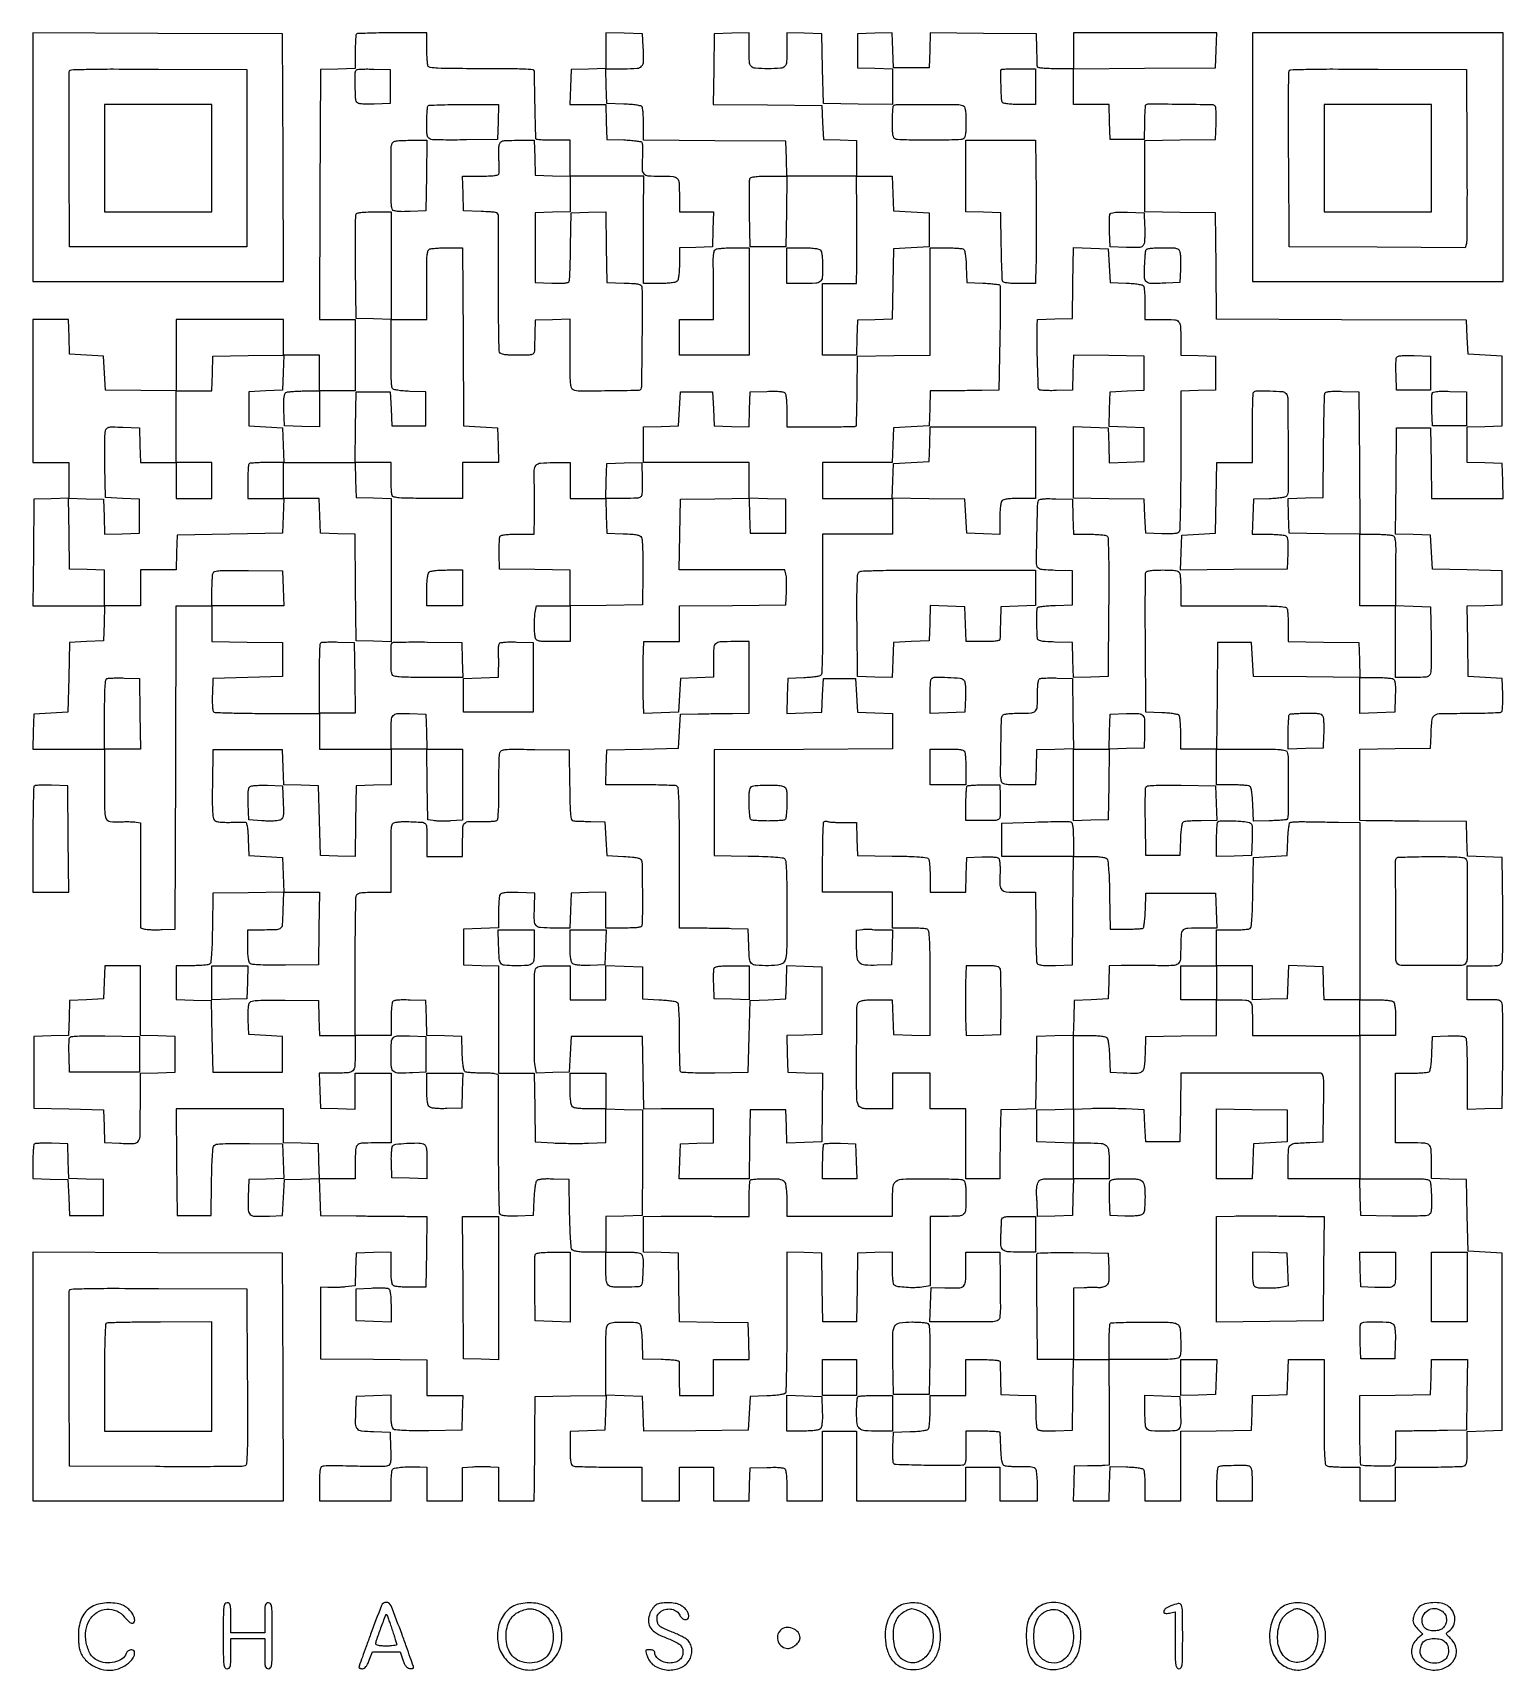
# Model space of a CAD drawing. Extents: x 156 to 936, y 100 to 969.
import ezdxf

# ---------------------------------------------------------------- set-up
doc = ezdxf.new("R2010")
doc.units = 0

msp = doc.modelspace()

# ---------------------------------------------------------------- linework, layer by layer
for points in [[(327.666667, 968.333333, 0.174595), (327.400837, 967.768224, 0.005912), (327.195833, 965.278732, 0.010516), (327.048335, 962.289663, 0.007069), (327, 958.870859), (327, 950.075052), (317.75, 949.787526), (308.5, 949.5), (308.242862, 883.25), (307.985724, 817), (317.492862, 817), (327, 817), (327, 798), (327, 779), (317.5, 779), (308, 779), (308, 788.5), (308, 798), (298.5, 798), (289, 798), (289, 807.5), (289, 817), (260.5, 817), (232, 817), (232, 798.003436), (232, 779.006872), (213.25, 779.253436), (194.5, 779.5), (194, 788.5), (193.5, 797.5), (184.5, 798), (175.5, 798.5), (175.212474, 807.75), (174.924948, 817), (165.462474, 817), (156, 817), (156, 779), (156, 741), (165.5, 741), (175, 741), (175, 731.537526), (175, 722.075052), (165.75, 721.787526), (156.5, 721.5), (156.234427, 693.25), (155.968853, 665), (175.021953, 665), (194.075052, 665), (193.787526, 655.75), (193.5, 646.5), (184.5, 646), (175.5, 645.5), (175, 627), (174.5, 608.5), (165.5, 608), (156.5, 607.5), (156.212474, 598.25), (155.924948, 589), (174.962474, 589), (194, 589), (194, 570.067388, 0.003295), (194.096012, 555.497907, 0.104435), (194.876896, 552.026989, 0.270578), (196.989027, 550.541688, 0.031476), (203, 550.412711, -0.008439), (205.270704, 550.468585, -0.008402), (207.545312, 550.447934, -0.008283), (209.531371, 550.36358, -0.032348), (210.75, 550.212079), (213, 549.783184), (213, 521.910644), (213, 494.038104), (215.284186, 493.46481, 0.045214), (216.587857, 493.260388, 0.009023), (218.9436, 493.149292, 0.009476), (221.69983, 493.121378, 0.008706), (224.534186, 493.195758), (231.5, 493.5), (231.755584, 579.25), (232.011169, 665), (241.505584, 665), (251, 665), (251, 655.522065), (251, 646.044131), (269.75, 645.772065), (288.5, 645.5), (288.5, 636.5), (288.5, 627.5), (270, 627), (251.5, 626.5), (251.207021, 618.092979, 0.010263), (251.159994, 614.806988, 0.014652), (251.263565, 611.89206, 0.010509), (251.469064, 609.503847, 0.171283), (251.810932, 608.789068, 0.189623), (252.645614, 608.425692, 0.001312), (260.565399, 608.162808, 0.004823), (269.691526, 607.971936, 0.003037), (280.353911, 607.916582), (308, 607.940986), (308, 598.470493), (308, 589), (327, 589), (346, 589), (346, 579.537526), (346, 570.075052), (336.75, 569.787526), (327.5, 569.5), (327.227798, 550.712768), (326.955596, 531.925536), (317.727798, 532.212768), (308.5, 532.5), (308, 551), (307.5, 569.5), (298.287036, 569.787036), (289.074071, 570.074071), (288.787036, 579.287036), (288.5, 588.5), (270, 588.5), (251.5, 588.5), (251.226441, 570.630851, 0.003894), (251.164504, 562.395137, 0.011357), (251.29513, 556.711737, 0.010682), (251.565456, 552.686488, 0.152236), (252.107087, 551.370968, 0.139459), (253.027405, 550.740071, 0.042986), (254.677883, 550.339854, 0.030661), (257.054066, 550.123809, 0.011683), (260.380647, 550.103831, -0.001746), (263.195724, 550.142869, -0.002297), (265.764441, 550.157718, -0.001668), (267.917082, 550.15309, -0.022037), (268.711067, 550.113714, -0.304575), (269.280171, 549.648853, -0.031745), (269.695971, 547.881859, -0.025126), (270.013655, 545.188313, -0.008538), (270.211067, 541.25), (270.5, 532.5), (279.5, 532), (288.5, 531.5), (288.787232, 522.272202), (289.074464, 513.044404), (270.287232, 512.772202), (251.5, 512.5), (251.226647, 494.044584, -0.003561), (251.035521, 485.331725, -0.012194), (250.732937, 479.675066, -0.01105), (250.342971, 475.785498, -0.224357), (249.726647, 474.809897, -0.112125), (248.86414, 474.502227, -0.008919), (246.43689, 474.255038, -0.011731), (243.499351, 474.078012, -0.008719), (240.25, 474.015313), (232, 474), (232, 465.037526), (232, 456.075052), (241.25, 455.787526), (250.5, 455.5), (251, 436.5), (251.5, 417.5), (270, 417.5), (288.5, 417.5), (288.5, 427), (288.5, 436.5), (279.5, 437), (270.5, 437.5), (270.206229, 445.344796, -0.011683), (270.159204, 448.687959, -0.02056), (270.298437, 451.447343, -0.02179), (270.58571, 453.560718, -0.129224), (271.052344, 454.56307, -0.184474), (272.307926, 455.270718, -0.021751), (275.55438, 455.612477, -0.015253), (280.743893, 455.772809, -0.003186), (289.846114, 455.718274), (307.5, 455.5), (307.787526, 446.25), (308.075052, 437), (317.537526, 437), (327, 437), (327, 427.616631, -0.015034), (326.787246, 420.542265, -0.197022), (325.67084, 418.22635, -0.173263), (323.18377, 417.205705, -0.011108), (315.212474, 417.013655), (307.924948, 417), (308.212474, 407.75), (308.5, 398.5), (317.75, 398.212474), (327, 397.924948), (327, 407.462474), (327, 417), (336.5, 417), (346, 417), (346, 398.5), (346, 380), (337.106989, 380, 0.014768), (330.349521, 379.800362, 0.195511), (328.14255, 378.747254, 0.175208), (327.170753, 376.400012, 0.01141), (327, 368.918213), (327, 361), (317.537526, 361), (308.075052, 361), (307.787526, 370.25), (307.5, 379.5), (298.25, 379.787526), (289, 380.075052), (289, 389.037526), (289, 398), (280, 398.057692, 0.00094), (270.821207, 398.09927, 0.000662), (260.49967, 398.112942, 0.000662), (250.174527, 398.099268, 0.000938), (240.984427, 398.057692), (231.968853, 398), (232.234427, 369.75), (232.5, 341.5), (241.5, 341.5), (250.5, 341.5), (250.773792, 359.426204, -0.004701), (250.955657, 366.795361, -0.008779), (251.263693, 372.7559, -0.005248), (251.643217, 377.50855, -0.151785), (252.104329, 378.625709, -0.191527), (253.274221, 379.264219, -0.015964), (256.78218, 379.577979, -0.013694), (262.125368, 379.737745, -0.003449), (270.830537, 379.699504), (288.5, 379.5), (288.787023, 370.288016), (289.074046, 361.076031), (279.787023, 360.788016), (270.5, 360.5), (270.21285, 351.278376, 0.015937), (270.218029, 344.311888, 0.205359), (271.296927, 342.006436, 0.182581), (273.775708, 341.054051, 0.012183), (281.520917, 341.199088), (288.5, 341.5), (289, 351), (289.5, 360.5), (298.713341, 360.787041), (307.926682, 361.074081), (308.213341, 351.287041), (308.5, 341.5), (327.5, 341.280494, 0.000353), (335.454281, 341.194222, 0.000324), (343.642419, 341.11651, 0.000324), (350.949801, 341.056623, 0.001065), (355.772065, 341.030494), (365.044131, 341), (364.772065, 322.25), (364.5, 303.5), (356.5, 303.41308, -0.011254), (353.344817, 303.449815, -0.014974), (350.482813, 303.633506, -0.01222), (348.133887, 303.913114, -0.128623), (347.25, 304.285525, -0.170271), (346.69197, 305.139331, -0.027262), (346.315637, 307.12753, -0.023192), (346.07447, 309.918916, -0.009952), (346, 313.659971), (346, 322.075052), (336.75, 321.787526), (327.5, 321.5), (327.212047, 312.817214), (326.924095, 304.134429), (321.712047, 303.582482, -0.010375), (319.424335, 303.38812, -0.007396), (316.856039, 303.261623, -0.007471), (314.402208, 303.21382, -0.015789), (312.5, 303.265268), (308.5, 303.5), (308.5, 284.5), (308.5, 265.5), (336.75, 265.234427), (365, 264.968853), (365, 255.484427), (365, 246), (374.537526, 246), (384.075052, 246), (383.787526, 236.75), (383.5, 227.5), (366.059087, 227.285999, -0.004306), (358.398845, 227.257989, -0.010385), (352.733702, 227.403766, -0.008096), (348.515232, 227.668561, -0.154677), (347.309087, 228.158444, -0.15562), (346.715167, 229.086453, -0.030917), (346.321168, 231.042877, -0.024435), (346.075048, 233.830768, -0.009798), (346, 237.659971), (346, 246.075052), (336.75, 245.787526), (327.5, 245.5), (327.199088, 238.520917, 0.012477), (327.062458, 230.988791, 0.170867), (327.97509, 228.45151, 0.198326), (330.222155, 227.237089, 0.017722), (336.759315, 226.788797), (345.5, 226.5), (345.787775, 217.829377, -0.005507), (345.89944, 212.791843, -0.044967), (345.718553, 210.498889, -0.11793), (345.193307, 209.268155, -0.157615), (344.211194, 208.56703, -0.071826), (342.890744, 208.348614, -0.003232), (338.272952, 208.283703, -0.005366), (332.776781, 208.300967, -0.003809), (326.613933, 208.433442, 0.003516), (320.481118, 208.568868, 0.005139), (315.079417, 208.594621, 0.002617), (310.508459, 208.545507, 0.087832), (309.440514, 208.338799, 0.21295), (308.7329, 207.630278, 0.053498), (308.306035, 206.01415, 0.030564), (308.064875, 203.348624, 0.00728), (308, 198.893011), (308, 190), (327, 190), (346, 190), (346.015313, 197.75, -0.008809), (346.075142, 200.803176, -0.011829), (346.243459, 203.565029, -0.009042), (346.478405, 205.84671, -0.11195), (346.770478, 206.662866, -0.208689), (347.876184, 207.40751, -0.020765), (351.112663, 207.862579, -0.020742), (355.527674, 208.113128, -0.009726), (361.25, 208.088861), (365, 208), (365, 199), (365, 190), (374.5, 190), (384, 190), (384, 198.90745), (384, 207.814901), (389.25, 208.15745, -0.009119), (391.570064, 208.26638, -0.006247), (394.20625, 208.309049, -0.006299), (396.747709, 208.28641, -0.012681), (398.75, 208.192502), (403, 207.885004), (403, 198.942502), (403, 190), (412.5, 190), (422, 190), (422.097117, 198.25, 0.000548), (422.144376, 202.67705, 0.000142), (422.210616, 209.804688, 0.000145), (422.28146, 217.929298, 0.000148), (422.347117, 226), (422.5, 245.5), (441.28782, 245.772204), (460.075639, 246.044409), (459.78782, 236.772204), (459.5, 227.5), (450.25, 227.212474), (441, 226.924948), (441, 218.069463, 0.006773), (441.063076, 213.412948, 0.03465), (441.311792, 210.839867, 0.070053), (441.783328, 209.344751, 0.192061), (442.581787, 208.606989, 0.081401), (443.755458, 208.364228, 0.002396), (448.815525, 208.178303, 0.00474), (454.792976, 208.044049, 0.003244), (461.581787, 208), (479, 208), (479, 199), (479, 190), (489, 190), (499, 190), (499, 199), (499, 208), (508, 208), (517, 208), (517, 199), (517, 190), (526.461067, 190), (535.922134, 190), (536.211067, 198.75), (536.5, 207.5), (545.41543, 207.791346, -0.007874), (549.674656, 207.863419, -0.025891), (552.481964, 207.721257, -0.03736), (554.324421, 207.391596, -0.190691), (555.150117, 206.791346, -0.10844), (555.472644, 205.905885, -0.010308), (555.733216, 203.60277, -0.012782), (555.918998, 200.812394, -0.009736), (555.984687, 197.75), (556, 190), (565.5, 190), (575, 190), (575, 208.5), (575, 227), (584, 227), (593, 227), (593, 208.5), (593, 190), (622, 190), (651, 190), (651, 199), (651, 208), (660, 208), (669, 208), (669, 199), (669, 190), (679, 190), (689, 190), (688.984687, 197.75, 0.010562), (688.913742, 200.820679, 0.013593), (688.712319, 203.636582, 0.011406), (688.428734, 205.960941, 0.105431), (688.078979, 206.906449, 0.164665), (687.268381, 207.561958, 0.051329), (685.731858, 207.955999, 0.032901), (683.387393, 208.150315, 0.010177), (679.844292, 208.138134, -0.011536), (676.933383, 208.136038, -0.014853), (674.261894, 208.275228, -0.012651), (672.059607, 208.511908, -0.113009), (671.153646, 208.850252, -0.170777), (670.537472, 209.660757, -0.032389), (670.076857, 211.487728, -0.026051), (669.736014, 214.092244, -0.010971), (669.537993, 217.618567, 0.001282), (669.425058, 220.692814, 0.001862), (669.308337, 223.405142, 0.000929), (669.19638, 225.707492, 0.031711), (669.134348, 226.25, 0.333115), (668.812241, 226.550336, 0.006351), (666.395715, 226.779687, 0.012673), (663.460036, 226.945962, 0.007808), (660, 227), (651, 227), (651, 218, -0.005193), (650.946649, 212.863667, -0.042486), (650.699464, 210.533713, -0.123288), (650.166702, 209.390074, -0.215737), (649.25, 208.930698, -0.010984), (639.797769, 208.764185, -0.004799), (627.257241, 208.939143, -0.000958), (614.001207, 209.276776, -0.191806), (612.811043, 209.788957, -0.169165), (612.468873, 210.496865, -0.011597), (612.261497, 212.747253, -0.015517), (612.157728, 215.500969, -0.010979), (612.205143, 218.594857), (612.5, 226.5), (621.467001, 226.792098, 0.009786), (625.292364, 226.991711, 0.020298), (628.262875, 227.326695, 0.020215), (630.447011, 227.75425, 0.195149), (631.201688, 228.292098, 0.112618), (631.504907, 229.144238, 0.008743), (631.748365, 231.568616, 0.011595), (631.922842, 234.501991, 0.008591), (631.984687, 237.75), (632, 246), (641.5, 246), (651, 246), (651, 255.5), (651, 265), (660, 265, -0.007392), (664.254655, 264.937097, -0.026743), (666.952988, 264.71251, -0.040246), (668.622333, 264.344532, -0.307649), (669.099641, 263.75, -0.012318), (669.145396, 262.917561, -0.000814), (669.21418, 260.517187, -0.001177), (669.284784, 257.655324, -0.00088), (669.349641, 254.5), (669.5, 246.5), (678.75, 246.212474), (688, 245.924948), (688.015313, 237.712474, 0.009199), (688.080964, 234.472868, 0.012233), (688.266784, 231.533081, 0.00958), (688.526902, 229.105622, 0.110303), (688.849883, 228.208654, 0.190691), (689.675579, 227.608404, 0.03736), (691.518036, 227.278743, 0.025891), (694.325344, 227.136581, 0.007874), (698.58457, 227.208654), (707.5, 227.5), (707.772065, 246.25), (708.044131, 265), (717.471417, 265), (726.898704, 265), (726.918044, 237), (726.937385, 209), (724.718692, 208.827379, -0.010676), (723.447285, 208.755729, -0.001958), (721.095491, 208.682735, -0.002103), (718.342656, 208.619669, -0.001911), (715.5, 208.577379), (708.5, 208.5), (708.212474, 199.25), (707.924948, 190), (717.424948, 190), (726.924948, 190), (727.212474, 199.156743), (727.5, 208.313487), (735.984076, 208.087018, -0.010619), (739.543686, 207.916293, -0.020505), (742.378074, 207.60277, -0.019784), (744.495044, 207.194025, -0.195967), (745.218763, 206.680274, -0.111465), (745.514967, 205.854575, -0.009215), (745.75338, 203.570143, -0.011961), (745.924064, 200.804423, -0.008935), (745.984687, 197.75), (746, 190), (755.5, 190), (765, 190), (765, 208.477935), (765, 226.955869), (783.75, 227.227935), (802.5, 227.5), (802.787036, 236.712964), (803.074071, 245.925929), (812.287036, 246.212964), (821.5, 246.5), (821.787526, 255.75), (822.075052, 265), (831.537526, 265), (841, 265), (841, 237.106989, 0.001482), (841.047441, 221.102837, 0.01238), (841.269618, 213.864913, 0.020733), (841.66906, 209.7558, 0.273), (842.581787, 208.606989, 0.06844), (843.599719, 208.368926, 0.007317), (846.0249, 208.178303, 0.008902), (848.933927, 208.044385, 0.00705), (852.081787, 208), (860, 208), (860, 199), (860, 190), (869.5, 190), (879, 190), (879, 199), (879, 208), (896.418213, 208, 0.003244), (903.207024, 208.044049, 0.00474), (909.184475, 208.178303, 0.002396), (914.244542, 208.364228, 0.081401), (915.418213, 208.606989, 0.192061), (916.216672, 209.344751, 0.070053), (916.688208, 210.839867, 0.03465), (916.936924, 213.412948, 0.006773), (917, 218.069463), (917, 226.924948), (926.25, 227.212474), (935.5, 227.5), (935.5, 274.5), (935.5, 321.5), (926.5, 322), (917.5, 322.5), (917, 341.5), (916.5, 360.5), (907.25, 360.787526), (898, 361.075052), (898, 369.930537, 0.014889), (897.79962, 376.658129, 0.195866), (896.745668, 378.860252, 0.174757), (894.397656, 379.829682, 0.011384), (886.918213, 380), (879, 380), (879, 398.5), (879, 417), (887.25, 417.015313, 0.008591), (890.498009, 417.077158, 0.011595), (893.431384, 417.251635, 0.008743), (895.855762, 417.495093, 0.112618), (896.707902, 417.798312, 0.195149), (897.24575, 418.552989, 0.020215), (897.673305, 420.737125, 0.020298), (898.008289, 423.707636, 0.009786), (898.207902, 427.532999), (898.5, 436.5), (906.914347, 436.793098, -0.008519), (910.914541, 436.864234, -0.027159), (913.5815, 436.721251, -0.039341), (915.340297, 436.389362, -0.187221), (916.149034, 435.793098, -0.128519), (916.478585, 434.763217, -0.002851), (916.732898, 429.507887, -0.006275), (916.919392, 423.314199, -0.004178), (916.984687, 416.212474), (917, 397.924948), (926.25, 398.212474), (935.5, 398.5), (935.780941, 425, 0.002017), (935.848704, 435.317487, 0.002973), (935.817795, 444.376562, 0.001377), (935.724366, 452.089955, 0.056278), (935.511889, 453.75, 0.122466), (934.853609, 455.003832, 0.154152), (933.733065, 455.672057, 0.05329), (931.547349, 455.94748, 0.004718), (925.980948, 456), (917, 456), (917, 465), (917, 474), (925.980948, 474, 0.004718), (931.547349, 474.05252, 0.05329), (933.733065, 474.327943, 0.154152), (934.853609, 474.996168, 0.122466), (935.511889, 476.25, 0.056278), (935.724366, 477.910045, 0.001377), (935.817795, 485.623438, 0.002973), (935.848704, 494.682513, 0.002017), (935.780941, 505), (935.5, 531.5), (926.287036, 531.787036), (917.074071, 532.074071), (916.787036, 541.287036), (916.5, 550.5), (891.5, 550.698929, -0.000093), (881.686567, 550.778851, -0.00013), (872.889063, 550.854425, -0.00008), (865.483492, 550.921142, -0.001636), (863.25, 550.948929), (860, 551), (860, 569.977935), (860, 588.955869), (878.75, 589.227935), (897.5, 589.5), (897.754332, 596.5, -0.015574), (898.30336, 604.625849, -0.236326), (899.766392, 606.945251, -0.132923), (902.900062, 607.845061, -0.003953), (916.682867, 607.947305, 0.004626), (923.513069, 608.007162, 0.007159), (929.408925, 608.197854, 0.002842), (934.428763, 608.460802, 0.183876), (935.212327, 608.812327, 0.172296), (935.54545, 609.512358, 0.010108), (935.743267, 611.898892, 0.014332), (935.841717, 614.80863, 0.009999), (935.792979, 618.092979), (935.5, 626.5), (926.5, 627), (917.5, 627.5), (917.228074, 646.212184), (916.956148, 664.924368), (926.228074, 665.212184), (935.5, 665.5), (935.5, 674.5), (935.5, 683.5), (917, 684), (898.5, 684.5), (898, 693.5), (897.5, 702.5), (888.234491, 702.787731), (878.968982, 703.075462), (879.234491, 731.287731), (879.5, 759.5), (888.5, 759.5), (897.5, 759.5), (897.772065, 740.75), (898.044131, 722), (917.059591, 722), (936.075052, 722), (935.787526, 731.25), (935.5, 740.5), (926.25, 740.787526), (917, 741.075052), (917, 750.5), (917, 759.924948), (926.25, 760.212474), (935.5, 760.5), (935.5, 779), (935.5, 797.5), (926.5, 798), (917.5, 798.5), (917, 807.5), (916.5, 816.5), (850.265561, 816.757133), (784.031122, 817.014266), (783.765561, 845.257133), (783.5, 873.5), (764.75, 873.772065), (746, 874.044131), (746, 893), (746, 911.955869), (764.75, 912.227935), (783.5, 912.5), (783.792979, 920.907021, 0.009999), (783.841717, 924.19137, 0.014332), (783.743267, 927.101108, 0.010108), (783.54545, 929.487642, 0.172296), (783.212327, 930.187673, 0.194959), (781.742811, 930.809511, 0.000899), (764.740635, 931.037761, 0.000878), (747.721411, 931.205743, 0.201022), (746.283719, 930.617052, 0.179284), (746.107491, 930.233403, 0.002653), (745.929824, 927.717324, 0.006839), (745.777663, 924.766061, 0.004417), (745.67842, 921.345086), (745.5, 912.5), (736.5, 912.5), (727.5, 912.5), (727.212474, 921.75), (726.924948, 931), (717.462474, 931), (708, 931), (708, 940.487975), (708, 949.97595), (745.75, 950.237975), (783.5, 950.5), (783.787526, 959.75), (784.075052, 969), (746.037526, 969), (708, 969), (708, 959.5), (708, 950), (698.5, 950, -0.006865), (693.982597, 950.06203, -0.025552), (691.147538, 950.285195, -0.038111), (689.396425, 950.65081, -0.314535), (688.912575, 951.25, -0.010039), (688.871136, 952.082278, -0.000662), (688.803074, 954.482813, -0.000959), (688.73122, 957.344675, -0.000716), (688.662575, 960.5), (688.5, 968.5), (660.287731, 968.765509), (632.075462, 969.031018), (631.787731, 959.765509), (631.5, 950.5), (622, 950.5), (612.5, 950.5), (612.211984, 959.787023), (611.923969, 969.074046), (602.711984, 968.787023), (593.5, 968.5), (593.5, 959.5), (593.5, 950.5), (602.75, 950.212474), (612, 949.924948), (612, 940.479501), (612, 931.034054), (593.75, 931.267027), (575.5, 931.5), (575, 950), (574.5, 968.5), (565.25, 968.787526), (556, 969.075052), (556, 961.119313, -0.011258), (555.831005, 953.614695, -0.173567), (554.86665, 951.260207, -0.196922), (552.673736, 950.202315, -0.015154), (546, 950, -0.015154), (539.326264, 950.202315, -0.196922), (537.13335, 951.260207, -0.173567), (536.168995, 953.614695, -0.011258), (536, 961.119313), (536, 969.075052), (526.75, 968.787526), (517.5, 968.5), (517.227991, 949.765372), (516.955982, 931.030743), (545.727991, 930.765372), (574.5, 930.5), (575, 921.5), (575.5, 912.5), (584.25, 912.211067), (593, 911.922134), (593, 902.461067), (593, 893), (574.537526, 893), (556.075052, 893), (555.787526, 902.25), (555.5, 911.5), (517.75, 911.762025), (480, 912.02405), (479.984687, 920.262025, 0.008604), (479.922842, 923.505426, 0.011608), (479.748365, 926.434916, 0.00876), (479.504897, 928.856025, 0.112574), (479.201688, 929.707902, 0.195149), (478.447011, 930.24575, 0.020215), (476.262875, 930.673305, 0.020298), (473.292364, 931.008289, 0.009786), (469.467001, 931.207902), (460.5, 931.5), (460.212474, 940.75), (459.924948, 950), (469.443422, 950, 0.014946), (476.627699, 950.214802, 0.197184), (478.972481, 951.345011, 0.183239), (479.938215, 953.836261, 0.012613), (479.800912, 961.520917), (479.5, 968.5), (469.75, 968.786212), (460, 969.072424), (460, 959.573738), (460, 950.075052), (450.75, 949.787526), (441.5, 949.5), (441.212474, 940.25), (440.924948, 931), (450.424948, 931), (459.924948, 931), (460.212474, 921.75), (460.5, 912.5), (469.467001, 912.207902, -0.010552), (472.94935, 912.020838, -0.015645), (475.987983, 911.697357, -0.010736), (478.455509, 911.302147, -0.212342), (479.07413, 910.880055, -0.118763), (479.310758, 910.159148, -0.009977), (479.430683, 908.188613, -0.012826), (479.466896, 905.803213, -0.009559), (479.389025, 903.172153, 0.013841), (479.247338, 896.434613, 0.189295), (480.141238, 894.201867, 0.191966), (482.309828, 893.190195, 0.014296), (488.960399, 893, -0.014986), (495.664219, 892.799025, -0.196149), (497.862481, 891.744398, -0.174397), (498.830027, 889.395763, -0.011364), (499, 881.918213), (499, 874), (508.037526, 874), (517.075052, 874), (516.787526, 864.75), (516.5, 855.5), (507.75, 855.211067), (499, 854.922134), (499, 846.661067, -0.011162), (498.921652, 843.1518, -0.020382), (498.67737, 840.298426, -0.021133), (498.31002, 838.13795, -0.144676), (497.8, 837.2, -0.144849), (496.860329, 836.689458, -0.021091), (494.693122, 836.322289, -0.020332), (491.828493, 836.07823, -0.011084), (488.3, 836), (480, 836), (479.933948, 845.25, -0.001558), (479.914517, 850.07687, -0.000466), (479.914668, 857.4375, -0.000467), (479.930247, 865.701619, -0.000505), (479.961067, 873.75), (480.054238, 893), (460.527119, 893), (441, 893), (441, 902.5), (441, 912), (432, 912, -0.007808), (428.539872, 912.054039, -0.01267), (425.603892, 912.220312, -0.00635), (423.186983, 912.449665, -0.33264), (422.864313, 912.75, -0.038151), (422.804063, 913.334505, -0.000273), (422.676091, 918.273438, -0.001045), (422.544457, 923.929743, -0.000669), (422.414097, 930.5, 0.000146), (422.289958, 937.105174, 0.000219), (422.177336, 942.873438, 0.000088), (422.077669, 947.822557, 0.004874), (422.049783, 948.75, 0.381135), (421.396047, 949.426776, 0.007433), (416.171862, 949.73835, 0.009283), (408.206982, 949.946597, 0.001894), (394.106989, 950, -0.001482), (378.102837, 950.047441, -0.01238), (370.864913, 950.269618, -0.020733), (366.7558, 950.66906, -0.273), (365.606989, 951.581787, -0.06844), (365.368926, 952.599719, -0.007317), (365.178303, 955.0249, -0.008902), (365.044385, 957.933927, -0.00705), (365, 961.081787), (365, 969), (346.666667, 969, 0.0034), (339.591013, 968.951878, 0.005368), (333.522917, 968.804167, 0.001621), (328.281849, 968.603258, 0.188134)], [(269.5, 902.5), (269.5, 855.5), (222.5, 855.5), (175.5, 855.5), (175.239372, 901.5, -0.000997), (175.174287, 919.225103, -0.001596), (175.197198, 934.357597, -0.000282), (175.267665, 947.72814, -0.090314), (175.461789, 948.759906, -0.301449), (176.45055, 949.464468, -0.003096), (185.402033, 949.70934, -0.005599), (198.68089, 949.841585, -0.001079), (222.722417, 949.759906), (269.5, 949.5)], [(345.5, 940.5), (345.5, 931.5), (337.085653, 931.206902, -0.008519), (333.085459, 931.135766, -0.027159), (330.4185, 931.278749, -0.039341), (328.659703, 931.610638, -0.187221), (327.850966, 932.206902, -0.132115), (327.196599, 934.302816, -0.007818), (327.033661, 941.012925, -0.006174), (327.059, 947.850027, -0.194743), (327.702644, 949.369311, -0.179987), (328.290922, 949.638564, -0.007016), (330.709672, 949.781547, -0.011703), (333.626528, 949.84459, -0.007913), (336.952644, 949.785977), (345.5, 949.5)], [(688, 940.5), (688, 931), (679.559017, 931, -0.010698), (676.122589, 931.073537, -0.018806), (673.290225, 931.301749, -0.015949), (671.10663, 931.63155, -0.211946), (670.45064, 932.079866, -0.127321), (669.930206, 933.760525, -0.003972), (669.646434, 941.019218, -0.002835), (669.457008, 948.457773, -0.20406), (669.905901, 949.572568, -0.184129), (670.290171, 949.744734, -0.002729), (672.802567, 949.874442, -0.007009), (675.750139, 949.969104, -0.004522), (679.166667, 950), (688, 950)], [(916.777529, 904.5, -0.001169), (916.844214, 887.089041, -0.00181), (916.812248, 872.054912, -0.000538), (916.723164, 858.995066, -0.057675), (916.505999, 857.240125), (915.956939, 854.980251), (869.22847, 855.240125), (822.5, 855.5), (822.239372, 901.5, -0.000997), (822.174287, 919.225103, -0.001596), (822.197198, 934.357597, -0.000282), (822.267665, 947.72814, -0.090314), (822.461789, 948.759906, -0.301449), (823.45055, 949.464468, -0.003096), (832.402033, 949.70934, -0.005599), (845.68089, 949.841585, -0.001079), (869.722417, 949.759906), (916.5, 949.5)], [(402.787526, 921.75), (402.5, 912.5), (386, 912.214485, -0.003332), (379.515656, 912.145502, -0.004581), (373.685938, 912.175744, -0.002978), (368.797256, 912.275019, -0.053901), (367.25, 912.483537, -0.115926), (366.001996, 913.121378, -0.156008), (365.33433, 914.191128, -0.056809), (365.054753, 916.250115, -0.005365), (365, 921.352385, -0.007476), (365.048358, 924.586583, -0.011049), (365.195833, 927.42018, -0.00648), (365.401212, 929.773409, -0.173043), (365.666667, 930.333333, -0.188158), (366.281948, 930.603267, -0.001615), (371.53394, 930.804167, -0.005358), (377.61415, 930.951879, -0.003394), (384.704192, 931), (403.075052, 931)], [(649.418213, 930.393011, -0.18666), (650.209997, 929.676577, -0.072682), (650.683962, 928.251766, -0.036534), (650.93529, 925.820122, -0.007489), (651, 921.5, -0.007489), (650.93529, 917.179878, -0.036534), (650.683962, 914.748234, -0.072682), (650.209997, 913.323423, -0.18666), (649.418213, 912.606989, -0.080654), (648.255003, 912.36459, -0.002656), (643.50225, 912.178303, -0.005009), (637.874116, 912.044072, -0.003457), (631.5, 912, -0.003457), (625.125884, 912.044072, -0.005009), (619.49775, 912.178303, -0.002656), (614.744997, 912.36459, -0.080654), (613.581787, 912.606989, -0.186076), (612.790736, 913.321139, -0.072956), (612.316517, 914.738618, -0.036743), (612.064895, 917.155418, -0.007572), (612, 921.440322, -0.007555), (612.048362, 924.640807, -0.011152), (612.195833, 927.446011, -0.006592), (612.401283, 929.774411, -0.17274), (612.666667, 930.333333, -0.197538), (614.095, 930.929398, -0.000916), (630.545403, 930.986254, -0.001735), (646.419021, 930.956954, -0.090519)], [(364.772065, 893.25), (364.5, 874.5), (356.085653, 874.206902, -0.008519), (352.085459, 874.135766, -0.027159), (349.4185, 874.278749, -0.039341), (347.659703, 874.610638, -0.187221), (346.850966, 875.206902, -0.138765), (346.188078, 877.431842, -0.001716), (346.032212, 892.474877, -0.00241), (346.001205, 907.173227, -0.091176), (346.606989, 910.418213, -0.192609), (347.346935, 911.21734, -0.069778), (348.849444, 911.688621, -0.034463), (351.437305, 911.937083, -0.006705), (356.129054, 912), (365.044131, 912)], [(422.212474, 902.75), (422.5, 893.5), (431.75, 893.212474), (441, 892.924948), (441, 883.5), (441, 874.075052), (431.75, 873.787526), (422.5, 873.5), (422.5, 855), (422.5, 836.5), (431.266353, 836.210829, 0.00737), (435.563265, 836.132465, 0.028627), (438.220197, 836.275393, 0.046619), (439.867434, 836.61643, 0.230735), (440.540253, 837.244302, 0.080308), (440.750182, 838.248239, 0.001709), (440.965124, 843.309211, 0.003904), (441.150475, 849.244387, 0.002617), (441.2739, 856.033473), (441.5, 873.5), (450.727798, 873.787232), (459.955596, 874.074464), (460.227798, 855.287232), (460.5, 836.5), (469.75, 836.212474, -0.00547), (474.900286, 835.995963, -0.039547), (477.357902, 835.669643, -0.105423), (478.598835, 835.113794, -0.226264), (479.084882, 834.212474, -0.013642), (479.283378, 825.2907, -0.00144), (479.118449, 804.458882, -0.000213), (478.857767, 781.232959, -0.136316), (478.4995, 779.999192, -0.255569), (477.131727, 779.221866, -0.001363), (461.310564, 779.005983, -0.002929), (446.229366, 778.929657, -0.091658), (442.581787, 779.606989, -0.249177), (441.711291, 780.60758, -0.036185), (441.27969, 783.365513, -0.018261), (441.051051, 788.291687, -0.002466), (441, 798.644515), (441, 817.075052), (431.75, 816.787526), (422.5, 816.5), (422.310483, 809.5, 0.000006), (422.233491, 806.655049, 0.000006), (422.15887, 803.895312, 0.000006), (422.095099, 801.534784, 0.000031), (422.060483, 800.25, -0.132317), (421.68418, 798.988896, -0.195305), (420.763634, 798.314952, -0.057424), (418.738786, 798.047184, -0.004189), (413.106989, 798, -0.006593), (408.369827, 798.062465, -0.035636), (405.810308, 798.313102, -0.074524), (404.337852, 798.797182, -0.18662), (403.591494, 799.622167, -0.087102), (403.34019, 800.910498, -0.000761), (403.166112, 810.939748, -0.002623), (403.043901, 822.482452, -0.001686), (403.017513, 835.872167, 0.000096), (403.033718, 849.268191, 0.000148), (403.042072, 860.831113, 0.000042), (403.045514, 870.89714, 0.004883), (403.033008, 872.212474, 0.230094), (402.573102, 873.114312, 0.109102), (401.357715, 873.671051, 0.039915), (398.917416, 873.996087, 0.005389), (393.75, 874.212474), (384.5, 874.5), (384.212474, 883.75), (383.924948, 893), (393.379141, 893, 0.007485), (397.782181, 893.065921, 0.023986), (400.707531, 893.294279, 0.031555), (402.622052, 893.660406, 0.253049), (403.257815, 894.25, 0.073526), (403.40216, 895.040639, 0.008486), (403.432593, 896.849945, 0.010071), (403.388632, 899.015698, 0.008059), (403.256724, 901.345559, -0.011803), (403.138159, 903.75989, -0.011757), (403.133434, 906.180289, -0.011669), (403.228361, 908.293153, -0.044447), (403.434628, 909.595559, -0.10615), (404.106402, 910.960317, -0.165269), (405.196887, 911.665918, -0.057186), (407.316473, 911.948367, -0.004557), (412.981526, 912), (421.924948, 912)], [(688.220024, 883.75, -0.001322), (688.303814, 872.21949, -0.00141), (688.324162, 860.934375, -0.001338), (688.288319, 851.228292, -0.006575), (688.18138, 845.75), (687.86276, 836), (679.399995, 836, -0.008756), (675.512663, 836.068081, -0.026122), (672.862188, 836.299937, -0.034688), (671.112187, 836.670806, -0.243088), (670.496799, 837.25, -0.073857), (670.312554, 838.20126, -0.001391), (670.104027, 843.273438, -0.003363), (669.916692, 849.203173, -0.00224), (669.778183, 856), (669.5, 873.5), (660.25, 873.787526), (651, 874.075052), (651, 893.037526), (651, 912), (669.470024, 912), (687.940048, 912)], [(555.772065, 874.25), (555.5, 855.5), (546, 855.5), (536.5, 855.5), (536.225464, 872.964868, -0.00274), (536.155987, 879.750713, -0.004104), (536.176436, 885.676938, -0.001758), (536.253208, 890.73586, -0.087149), (536.444079, 891.714868, -0.239824), (537.123346, 892.327212, -0.033925), (539.02783, 892.703465, -0.024529), (541.973209, 892.934199, -0.007283), (546.49068, 893), (556.044131, 893)], [(612.212474, 883.75), (612.5, 874.5), (622, 874), (631.5, 873.5), (631.5, 864.5), (631.5, 855.5), (622, 855), (612.5, 854.5), (612.228072, 835.787236), (611.956143, 817.074471), (602.728072, 816.787236), (593.5, 816.5), (593.212474, 807.25), (592.924948, 798), (583.962474, 798), (575, 798), (575, 817), (575, 836), (584, 836), (593, 836), (593.092739, 845.25, 0.002026), (593.121572, 850.07688, 0.000606), (593.126798, 857.4375, 0.000607), (593.11262, 865.701619, 0.000657), (593.078456, 873.75), (592.971434, 893), (602.448191, 893), (611.924948, 893)], [(346, 845.5), (346, 817), (355.5, 817), (365, 817), (365.066053, 826.25, 0.001658), (365.082063, 830.436818, 0.001002), (365.07464, 835.397694, 0.001003), (365.047508, 840.325489, 0.001761), (365.00253, 844.401724, -0.008179), (365.010126, 848.616033, -0.025722), (365.206766, 851.437012, -0.036226), (365.572623, 853.304599, -0.187083), (366.186477, 854.136411, -0.109842), (367.096079, 854.464675, -0.009744), (369.534714, 854.72919, -0.012356), (372.488383, 854.918027, -0.009319), (375.740208, 854.984687), (383.980417, 855), (384.240208, 807.75), (384.5, 760.5), (393.5, 760), (402.5, 759.5), (402.787526, 750.25), (403.075052, 741), (393.537526, 741), (384, 741), (384, 731.5), (384, 722), (365.606989, 722, -0.002472), (355.276552, 722.051073, -0.018295), (350.359559, 722.27975, -0.036273), (347.606822, 722.711497, -0.24904), (346.606989, 723.581787, -0.06844), (346.368926, 724.599719, -0.007317), (346.178303, 727.0249, -0.008902), (346.044385, 729.933927, -0.00705), (346, 733.081787), (346, 741), (336.462474, 741), (326.924948, 741), (327.212474, 731.75), (327.5, 722.5), (336.75, 722.212474), (346, 721.924948), (346, 683.924948), (346, 645.924948), (336.75, 646.212474), (327.5, 646.5), (327.23449, 674.712679), (326.96898, 702.925359), (317.73449, 703.212679), (308.5, 703.5), (308.212474, 712.75), (307.924948, 722), (298.5, 722), (289.075052, 722), (288.787526, 712.75), (288.5, 703.5), (260.5, 703), (232.5, 702.5), (232.212474, 693.25), (231.924948, 684), (222.462474, 684), (213, 684), (213, 674.5), (213, 665), (203.5, 665), (194, 665), (194, 674.462474), (194, 683.924948), (184.75, 684.212474), (175.5, 684.5), (175.227796, 703.28782), (174.955591, 722.075639), (184.227796, 721.78782), (193.5, 721.5), (193.788016, 712.212977), (194.076031, 702.925954), (203.288016, 703.212977), (212.5, 703.5), (212.5, 712.5), (212.5, 721.5), (203.5, 722), (194.5, 722.5), (194.214485, 739, -0.003389), (194.146214, 745.487096, -0.004645), (194.178583, 751.325376, -0.003052), (194.281068, 756.219472, -0.053724), (194.493203, 757.788514, -0.112845), (195.138583, 759.070221, -0.168426), (196.201191, 759.715686, -0.056825), (198.272522, 759.920626, -0.00454), (203.778718, 759.788514), (212.5, 759.5), (212.787526, 750.25), (213.075052, 741), (222.537526, 741), (232, 741), (232, 760), (232, 779), (241.462474, 779), (250.924948, 779), (251.212474, 788.25), (251.5, 797.5), (270.28782, 797.772204), (289.075639, 798.044409), (288.78782, 788.772204), (288.5, 779.5), (279.5, 779), (270.5, 778.5), (270.5, 769.5), (270.5, 760.5), (279.5, 760), (288.5, 759.5), (288.787526, 750.25), (289.075052, 741), (308.015461, 741), (326.955869, 741), (327.227935, 759.75), (327.5, 778.5), (336.5, 778.5), (345.5, 778.5), (346, 769.5), (346.5, 760.5), (355.5, 760.5), (364.5, 760.5), (364.5, 769.5), (364.5, 778.5), (356.031844, 778.793967, -0.010785), (352.473798, 778.994386, -0.020617), (349.632438, 779.3343, -0.020182), (347.508746, 779.766232, -0.186795), (346.754221, 780.293967, -0.123072), (346.440009, 781.16499, -0.008499), (346.218238, 783.789478, -0.011694), (346.07871, 786.964694, -0.008508), (346.066295, 790.5, 0.001865), (346.106149, 794.577221, 0.001121), (346.124545, 799.415539, 0.001123), (346.121244, 804.226551, 0.001962), (346.093918, 808.212474), (346, 816.924948), (336.75, 817.212474), (327.5, 817.5), (327.233224, 844.48509, -0.001724), (327.166043, 854.919612, -0.002682), (327.187397, 863.914877, -0.000779), (327.260059, 871.730486, -0.089123), (327.451839, 872.73509, -0.238881), (328.108078, 873.328801, -0.033588), (329.953623, 873.701549, -0.025053), (332.76679, 873.932872, -0.007987), (336.968615, 874), (346, 874)], [(745.820512, 866.599009, -0.009243), (745.899201, 863.78189, -0.00986), (745.870849, 861.02385, -0.009498), (745.754759, 858.65626, -0.044508), (745.541793, 857.310495, -0.102835), (744.88604, 855.955939, -0.175129), (743.838142, 855.286854, -0.059286), (741.802751, 855.076311, -0.004428), (736.221282, 855.211486), (727.5, 855.5), (727.205027, 863.411609, -0.006757), (727.130652, 866.542211, -0.008847), (727.151984, 869.403842, -0.006825), (727.2445, 871.787219, -0.078651), (727.438673, 872.700781, -0.222283), (728.127059, 873.364206, -0.05328), (729.715903, 873.724548, -0.030281), (732.338027, 873.871594, -0.007113), (736.733647, 873.789171), (745.5, 873.5)], [(649.706033, 854.202843, -0.192561), (650.236162, 853.466763, -0.02067), (650.666992, 851.36687, -0.020911), (651.005667, 848.539342, -0.010674), (651.206033, 844.968156), (651.5, 836.5), (659.968156, 836.206033, -0.009239), (663.251737, 836.031256, -0.013895), (666.105021, 835.746581, -0.00867), (668.441454, 835.406432, -0.216708), (668.968156, 835.054747, -0.138755), (669.177585, 834.325074, -0.000656), (669.196896, 826.415581, -0.00298), (669.153308, 817.394423, -0.001872), (669, 806.848714), (668.5, 779.5), (659.5, 779.301866, -0.001314), (655.388324, 779.222157, -0.000757), (650.437586, 779.146698, -0.000757), (645.466655, 779.085987, -0.001267), (641.287526, 779.051866), (632.075052, 779), (631.787526, 769.75), (631.5, 760.5), (622, 760), (612.5, 759.5), (612.212474, 750.25), (611.924948, 741), (593.462474, 741), (575, 741), (575, 731.5), (575, 722), (593.462474, 722), (611.924948, 722), (612.212474, 731.25), (612.5, 740.5), (622, 741), (631.5, 741.5), (631.787087, 750.716812), (632.074173, 759.933623), (660.037087, 759.966524), (688, 759.999425), (688, 740.999713), (688, 722), (679.7, 722, 0.011084), (676.171507, 721.92177, 0.020332), (673.306878, 721.677711, 0.021091), (671.139671, 721.310542, 0.144849), (670.2, 720.8, 0.145022), (669.688939, 719.858617, 0.021049), (669.321952, 717.684674, 0.020282), (669.078112, 714.808789, 0.011007), (669, 711.261067), (669, 702.922134), (660.25, 703.211067), (651.5, 703.5), (651, 712.5), (650.5, 721.5), (631.25, 721.771593), (612, 722.043186), (612, 712.521593), (612, 703), (593.5, 703), (575, 703), (574.94248, 693.75, 0.001386), (574.924461, 688.522454, 0.000273), (574.923241, 679.139063, 0.000289), (574.934111, 668.206704, 0.000269), (574.957757, 657, -0.00272), (574.928078, 646.372188, -0.004249), (574.775015, 637.223853, -0.001296), (574.554711, 629.306616, -0.139296), (574.233433, 628.293967, -0.188432), (573.484204, 627.765542, -0.02032), (571.367353, 627.333928, -0.020701), (568.529972, 626.994371, -0.010753), (564.968156, 626.793967), (556.5, 626.5), (556.211971, 617.211971), (555.923942, 607.923942), (565.211971, 608.211971), (574.5, 608.5), (575, 617.5), (575.5, 626.5), (584, 626.5), (592.5, 626.5), (593, 617.5), (593.5, 608.5), (602.75, 608.212474), (612, 607.924948), (612, 598.472266), (612, 589.019583), (564.75, 588.759792), (517.5, 588.5), (517.5, 560.5), (517.5, 532.5), (535.426204, 532.226208, -0.004527), (543.018538, 532.041483, -0.009449), (548.9248, 531.732439, -0.006421), (553.490107, 531.347971, -0.150078), (554.676204, 530.853763, -0.200095), (555.385005, 529.50252, -0.010196), (555.727438, 524.45463, -0.009802), (555.944136, 516.644752, -0.002034), (556, 502.912739, -0.002584), (555.892141, 482.045239, -0.078412), (555.025994, 476.902052, -0.265286), (552.515016, 474.660244, -0.053187), (546.315741, 474.013655, -0.014974), (539.607238, 474.230372, -0.180483), (537.287058, 475.264723, -0.178102), (536.195683, 477.572121, -0.014505), (535.786107, 484.357189), (535.5, 493.5), (526.5, 493.668363, 0.000795), (522.385756, 493.738784, 0.000457), (517.426562, 493.81125, 0.000456), (512.443618, 493.874961, 0.000762), (508.25, 493.918363), (499, 494), (499, 531.393011, 0.001054), (498.954309, 553.076001, 0.009347), (498.735366, 562.631708, 0.013145), (498.359991, 568.15232, 0.284906), (497.418213, 569.393011, 0.081739), (496.239742, 569.635941, 0.00228), (491.026577, 569.821697, 0.004617), (484.875559, 569.955962, 0.003148), (477.880687, 570), (459.924948, 570), (460.212474, 579.25), (460.5, 588.5), (479.5, 589), (498.5, 589.5), (499, 598.5), (499.5, 607.5), (509, 607.670976, -0.000662), (513.27269, 607.742218, -0.000413), (518.279688, 607.814941, -0.000414), (523.215499, 607.878466, -0.000753), (527.25, 607.920976), (536, 608), (536, 627), (536, 646), (528.081787, 646, 0.011383), (520.602433, 645.829699, 0.17474), (518.254392, 644.860357, 0.19588), (517.200408, 642.658416, 0.014894), (517, 635.931944), (517, 627.077866), (508.25, 626.788933), (499.5, 626.5), (499, 617.5), (498.5, 608.5), (489.319479, 608.213394), (480.138958, 607.926787), (479.819479, 617.463394, -0.005262), (479.719823, 621.802276, -0.003099), (479.687442, 626.989247, -0.003099), (479.719338, 632.17274, -0.005294), (479.81862, 636.5), (480.13724, 646), (489.56862, 646), (499, 646), (499, 655.484427), (499, 664.968853), (527.25, 665.234427), (555.5, 665.5), (555.800912, 672.479083, 0.008627), (555.874264, 675.317546, 0.009416), (555.846004, 678.075142, 0.00895), (555.735265, 680.430652, 0.045288), (555.53186, 681.729083), (554.961896, 684), (526.958883, 684), (498.955869, 684), (499.227935, 702.75), (499.5, 721.5), (517.75, 721.772559), (536, 722.045117), (536, 731.522559), (536, 741), (508, 741), (480, 741), (480, 750.462474), (480, 759.924948), (489.25, 760.212474), (498.5, 760.5), (499, 769.5), (499.5, 778.5), (508, 778.5), (516.5, 778.5), (517, 769.5), (517.5, 760.5), (526.711984, 760.212977), (535.923969, 759.925954), (536.211984, 769.212977), (536.5, 778.5), (545.41543, 778.791346, -0.007874), (549.674656, 778.863419, -0.025891), (552.481964, 778.721257, -0.03736), (554.324421, 778.391596, -0.190691), (555.150117, 777.791346, -0.110447), (555.473134, 776.89348, -0.009524), (555.733216, 774.455895, -0.01219), (555.919039, 771.503986, -0.009158), (555.984687, 768.25), (556, 760), (565.25, 759.933947, 0.002763), (575.052232, 759.918114, 0.003637), (583.993114, 760.018119, 0.000675), (592.161005, 760.179942, 0.193419), (592.775428, 760.442094, 0.19133), (592.904686, 760.741695, 0.000375), (593.056106, 766.059231, 0.00255), (593.191861, 772.060314, 0.001569), (593.293474, 779.126808), (593.5, 797.5), (612.75, 797.771593), (632, 798.043186), (632, 826.521593), (632, 855), (640.25, 854.984687, -0.008579), (643.497876, 854.922928, -0.011582), (646.430835, 854.748704, -0.008725), (648.854929, 854.505619, -0.112667)], [(536, 826.5), (536, 798), (517.5, 798), (499, 798), (499, 807.5), (499, 817), (508, 817), (517, 817), (517.122144, 825.75, 0.003161), (517.152891, 829.776166, 0.001758), (517.142088, 834.684163, 0.001753), (517.096273, 839.651677, 0.002836), (517.018516, 843.876937, -0.007207), (516.974178, 848.467306, -0.026256), (517.140898, 851.375954, -0.040433), (517.500978, 853.242428, -0.18574), (518.146372, 854.111625, -0.108865), (519.077688, 854.449399, -0.010099), (521.525809, 854.721909, -0.012622), (524.491543, 854.916198, -0.00958), (527.75, 854.984687), (536, 855)], [(573.8, 853.8, -0.142062), (574.301898, 852.888147, -0.021703), (574.672007, 850.825282, -0.021121), (574.91981, 848.136184, -0.012415), (575, 844.906989, -0.019554), (574.772902, 839.102218, -0.206765), (573.690254, 837.052708, -0.159949), (571.310519, 836.157481, -0.01065), (563.918213, 836), (556, 836), (556, 845.5), (556, 855), (564.3, 855, -0.011084), (567.828493, 854.92177, -0.020332), (570.693122, 854.677711, -0.021091), (572.860329, 854.310542, -0.144849)], [(727, 845.5), (727.5, 836.5), (735.968156, 836.206033, -0.010674), (739.539342, 836.005667, -0.020911), (742.36687, 835.666992, -0.02067), (744.466763, 835.236162, -0.192561), (745.202843, 834.706033, -0.112667), (745.505619, 833.854929, -0.008725), (745.748704, 831.430835, -0.011582), (745.922928, 828.497876, -0.008579), (745.984687, 825.25), (746, 817), (754.893011, 817, -0.014732), (761.649006, 816.800898, -0.19511), (763.856224, 815.750156, -0.175559), (764.828717, 813.407908, -0.011491), (765, 805.955738), (765, 798.075052), (774.25, 797.787526), (783.5, 797.5), (783.5, 788.5), (783.5, 779.5), (774.25, 779.212474), (765, 778.924948), (764.984687, 742.212474, -0.002088), (764.919616, 728.046301, -0.003304), (764.732898, 715.904442, -0.000815), (764.482505, 705.303194, -0.135848), (764.149034, 704.206902, -0.187221), (763.340297, 703.610638, -0.039341), (761.5815, 703.278749, -0.027159), (758.914541, 703.135766, -0.008519), (754.914347, 703.206902), (746.5, 703.5), (746, 712.5), (745.5, 721.5), (726.75, 721.772065), (708, 722.044131), (708, 741.059591), (708, 760.075052), (717.25, 759.787526), (726.5, 759.5), (726.788016, 750.212977), (727.076031, 740.925954), (736.288016, 741.212977), (745.5, 741.5), (745.5, 750.5), (745.5, 759.5), (736.212977, 759.788016), (726.925954, 760.076031), (727.212977, 769.288016), (727.5, 778.5), (736.5, 779), (745.5, 779.5), (745.5, 788.5), (745.5, 797.5), (726.787816, 797.771926), (708.075632, 798.043852), (707.787816, 788.771926), (707.5, 779.5), (699.092979, 779.207021, -0.009075), (695.816194, 779.15234, -0.013248), (692.930394, 779.233042, -0.008679), (690.55363, 779.404007, -0.180235), (689.919568, 779.707021, -0.185426), (689.419745, 780.883761, -0.000963), (688.996317, 793.692179, -0.004639), (688.736355, 805.591763, -0.013955), (688.860965, 813.712474), (689, 816.924948), (698.25, 817.212474), (707.5, 817.5), (707.772202, 836.287232), (708.044404, 855.074464), (717.272202, 854.787232), (726.5, 854.5)], [(764.53186, 852.729083, -0.045288), (764.735265, 851.430652, -0.00895), (764.846004, 849.075142, -0.009416), (764.874264, 846.317546, -0.008627), (764.800912, 843.479083), (764.5, 836.5), (757.011777, 836.201382, -0.009687), (749.246992, 836.042302, -0.163838), (746.851159, 836.846051, -0.223787), (745.804265, 838.84713, -0.019775), (745.791704, 844.703889, -0.004499), (745.934575, 847.781047, -0.00597), (746.123125, 850.57708, -0.004343), (746.328932, 852.910837, -0.058181), (746.510319, 853.75, -0.245706), (747.120981, 854.330197, -0.03477), (748.872877, 854.700751, -0.026083), (751.533288, 854.932196, -0.008656), (755.449563, 855, -0.005141), (760.703997, 854.94597, -0.056171), (762.795734, 854.666566, -0.156364), (763.880532, 853.993638, -0.115369)], [(897.5, 788.5), (897.5, 779.5), (888.5, 779.5), (879.5, 779.5), (879.205027, 787.411609, -0.006757), (879.130652, 790.542211, -0.008847), (879.151984, 793.403842, -0.006825), (879.2445, 795.787219, -0.078651), (879.438673, 796.700781, -0.222283), (880.127059, 797.364206, -0.05328), (881.715903, 797.724548, -0.030281), (884.338027, 797.871594, -0.007113), (888.733647, 797.789171), (897.5, 797.5)], [(308, 769.462474), (308, 759.924948), (298.75, 760.212474), (289.5, 760.5), (289.206902, 768.914347, -0.008519), (289.135766, 772.914541, -0.027159), (289.278749, 775.5815, -0.039341), (289.610638, 777.340297, -0.187221), (290.206902, 778.149034, -0.110402), (291.105717, 778.472467, -0.00954), (293.54359, 778.732898, -0.012203), (296.495888, 778.918959, -0.00917), (299.75, 778.984687), (308, 779)], [(820.820362, 777.716451, -0.172097), (821.713345, 775.284239, -0.00099), (821.935799, 750.661483, -0.001148), (822.052081, 726.217426, -0.143334), (821.204243, 723.293967, -0.19237), (820.46756, 722.763915, -0.020654), (818.366891, 722.33305, -0.020901), (815.538912, 721.994335, -0.010678), (811.968156, 721.793967), (803.5, 721.5), (803.212474, 712.25), (802.924948, 703), (811.212474, 702.984687, -0.009129), (814.480966, 702.918962, -0.01216), (817.445387, 702.732898, -0.009485), (819.893389, 702.472502, -0.110544), (820.793098, 702.149034, -0.187221), (821.389362, 701.340297, -0.039341), (821.721251, 699.5815, -0.027159), (821.864234, 696.914541, -0.008519), (821.793098, 692.914347), (821.5, 684.5), (793.212267, 684.234363), (764.924535, 683.968725), (765.212267, 693.234363), (765.5, 702.5), (774.5, 703), (783.5, 703.5), (783.772065, 722.25), (784.044131, 741), (793.522065, 741), (803, 741), (803, 759.333333, -0.0034), (803.048122, 766.408987, -0.005368), (803.195833, 772.477083, -0.001621), (803.396742, 777.718151, -0.188134), (803.666667, 778.333333, -0.197874), (805.540542, 779.11391, -0.009986), (812.297495, 779.005962, -0.009847), (819.051823, 778.62977, -0.203423)], [(859.762025, 740.75), (860.02405, 703), (868.262025, 702.984687, -0.009322), (871.512995, 702.918027, -0.012359), (874.465942, 702.72919, -0.009748), (876.903976, 702.464673, -0.109834), (877.813523, 702.136411, -0.187083), (878.427377, 701.304599, -0.036226), (878.793234, 699.437012, -0.025722), (878.989874, 696.616033, -0.008179), (878.99747, 692.401724, 0.001758), (878.952495, 688.328056, 0.001005), (878.92536, 683.408717, 0.001003), (878.917934, 678.459861, 0.001666), (878.933947, 674.287526), (879, 665.075052), (888.25, 664.787526), (897.5, 664.5), (897.785515, 648, -0.003332), (897.854498, 641.515656, -0.004581), (897.824256, 635.685937, -0.002978), (897.724981, 630.797256, -0.053901), (897.516463, 629.25, -0.122326), (896.855595, 627.996245, -0.153829), (895.733255, 627.32807, -0.053257), (893.5462, 627.052573, -0.004723), (887.980948, 627), (879, 627), (879, 646), (879, 665), (869.5, 665), (860, 665), (860, 683.977935), (860, 702.955869), (841.25, 703.227935), (822.5, 703.5), (822.212977, 712.711984), (821.925954, 721.923969), (831.212977, 722.211984), (840.5, 722.5), (840.75383, 749.5, -0.001618), (840.885793, 759.941903, -0.002514), (841.074044, 768.947444, -0.000739), (841.288447, 776.768571, -0.082038), (841.487477, 777.789171, -0.238138), (842.142468, 778.395607, -0.042932), (843.822727, 778.724937, -0.027671), (846.497021, 778.865217, -0.007514), (850.733647, 778.789171), (859.5, 778.5)], [(916.5, 769.5), (916.5, 760.5), (907.5, 760.5), (898.5, 760.5), (898.205027, 768.411609, -0.006757), (898.130652, 771.542211, -0.008847), (898.151984, 774.403842, -0.006825), (898.2445, 776.787219, -0.078651), (898.438673, 777.700781, -0.222283), (899.127059, 778.364206, -0.05328), (900.715903, 778.724548, -0.030281), (903.338027, 778.871594, -0.007113), (907.733647, 778.789171), (916.5, 778.5)], [(270.666667, 740.333333, 0.174709), (270.400808, 739.76784, 0.005871), (270.195833, 737.267708, 0.010477), (270.048334, 734.266524, 0.007039), (270, 730.833333), (270, 722), (279.5, 722), (289, 722), (289, 731.5), (289, 741), (280.166667, 741, 0.007039), (276.733476, 740.951666, 0.010477), (273.732292, 740.804167, 0.005871), (271.23216, 740.599192, 0.174709)], [(441, 731.5), (441, 722), (450.462474, 722), (459.924948, 722), (460.212474, 731.25), (460.5, 740.5), (469.75, 740.787526), (479, 741.075052), (479.115385, 737.537526, -0.002821), (479.159666, 735.895656, -0.001504), (479.196875, 733.864148, -0.001496), (479.222433, 731.788759, -0.00233), (479.230769, 730, -0.011047), (479.104525, 724.286879, -0.213248), (478.328938, 722.738578, -0.166842), (476.578893, 722.0887, -0.006232), (469.462474, 722), (459.924948, 722), (460.212474, 712.75), (460.5, 703.5), (469.23554, 703.211278, -0.007504), (473.813644, 702.991148, -0.035358), (476.419794, 702.64051, -0.067309), (477.993675, 702.085823, -0.153234), (478.8824, 701.211278, -0.109139), (479.238218, 699.935151, -0.004213), (479.465367, 695.008938, -0.007349), (479.600156, 689.137612, -0.0051), (479.587244, 682.5), (479.380767, 665.5), (460.190384, 665.228407), (441, 664.956814), (441, 655.478407), (441, 646), (432.067388, 646, -0.005864), (427.083917, 646.058451, -0.040128), (424.643886, 646.31232, -0.097943), (423.324699, 646.837917, -0.184662), (422.658042, 647.75, -0.054053), (422.256182, 650.272787, -0.011694), (422.138659, 654.693586, -0.012575), (422.237418, 659.190446, -0.037339), (422.611773, 662.25), (423.158911, 665), (432.079455, 665), (441, 665), (441, 674.477935), (441, 683.955869), (422.25, 684.227935), (403.5, 684.5), (403.412224, 692.5, -0.005299), (403.411042, 695.655298, -0.007088), (403.480881, 698.517187, -0.005116), (403.59751, 700.904883, -0.070819), (403.769213, 701.75, -0.245647), (404.399096, 702.33351, -0.033105), (406.225628, 702.702357, -0.025093), (408.998875, 702.932781, -0.008181), (413.106989, 703), (422, 703), (422.161909, 712.25, 0.003535), (422.204664, 716.347986, 0.002383), (422.198103, 721.025351, 0.0024), (422.148476, 725.549704, 0.004767), (422.057759, 729.134172, -0.012495), (421.98073, 736.955893, -0.1731), (422.956129, 739.563506, -0.202247), (425.29993, 740.756846, -0.017959), (432.067388, 741), (441, 741)], [(707.787526, 712.25), (708.075052, 703), (716.287526, 702.984687, -0.008779), (719.52272, 702.921843, -0.011795), (722.448833, 702.744393, -0.009003), (724.866388, 702.496547, -0.111904), (725.729777, 702.188169, -0.244953), (726.391952, 701.043422, -0.00437), (726.649765, 693.729423, -0.006709), (726.790497, 682.967927, -0.001469), (726.729777, 664.453481), (726.5, 627.5), (717.288016, 627.212977), (708.076031, 626.925954), (707.788016, 636.212977), (707.5, 645.5), (698.25, 645.787526, -0.005479), (693.101486, 646.004051, -0.039509), (690.642073, 646.330503, -0.105052), (689.398497, 646.886265, -0.225856), (688.909729, 647.787526, -0.007232), (688.704981, 653.144596, -0.007829), (688.662797, 658.36535, -0.003638), (688.732213, 663.037987, -0.133682), (689.032999, 664.053648, -0.219493), (689.566937, 664.407262, -0.007979), (692.043486, 664.74835, -0.013297), (695.058075, 665.033515, -0.00879), (698.532999, 665.207902), (707.5, 665.5), (707.5, 674.5), (707.5, 683.5), (698.357189, 683.786107, -0.006152), (693.385704, 684.002934, -0.037458), (690.835561, 684.338334, -0.085321), (689.435004, 684.891059, -0.195109), (688.769565, 685.786107, -0.067579), (688.427307, 688.649167, -0.001334), (688.702405, 703.403005, -0.001181), (689.054593, 718.276825, -0.07789), (689.515661, 720.789171, -0.242588), (690.157152, 721.396256, -0.043479), (691.825241, 721.725658, -0.0278), (694.491681, 721.865711, -0.007467), (698.733647, 721.789171), (707.5, 721.5)], [(288.787526, 674.25), (289.075052, 665), (270.037526, 665), (251, 665), (251, 672.918213, -0.006974), (251.043893, 676.064816, -0.008832), (251.176343, 678.969993, -0.007223), (251.364807, 681.391628, -0.068681), (251.600317, 682.400827, -0.251284), (252.588984, 683.254085, -0.0372), (255.288482, 683.64904, -0.018475), (260.125686, 683.813389, -0.002458), (270.350317, 683.732614), (288.5, 683.5)], [(384, 674.5), (384, 665), (374.5, 665), (365, 665), (365, 673.3, -0.011084), (365.07823, 676.828493, -0.020332), (365.322289, 679.693122, -0.021091), (365.689458, 681.860329, -0.144849), (366.2, 682.8, -0.144849), (367.139671, 683.310542, -0.021091), (369.306878, 683.677711, -0.020332), (372.171507, 683.92177, -0.011084), (375.7, 684), (384, 684)], [(688, 674.494213), (688, 665.075052), (678.75, 664.787526), (669.5, 664.5), (669.305832, 656.5, -0.000294), (669.227391, 653.344674, -0.000394), (669.152301, 650.482813, -0.000272), (669.086106, 648.08196, -0.004132), (669.055832, 647.25, -0.315287), (668.598232, 646.654854, -0.04171), (666.959132, 646.286425, -0.02709), (664.284831, 646.062431, -0.007349), (660.037526, 646), (651.075052, 646), (650.787526, 655.25), (650.5, 664.5), (641.288016, 664.787023), (632.076031, 665.074046), (631.788016, 655.787023), (631.5, 646.5), (622, 646), (612.5, 645.5), (612.211984, 636.212977), (611.923969, 626.925954), (602.711984, 627.212977), (593.5, 627.5), (593.236515, 654.381288, -0.002415), (593.174166, 666.921753, -0.007776), (593.302725, 675.263807, -0.005716), (593.555106, 681.21358, -0.161097), (594.111555, 682.634416, -0.2104), (595.682053, 683.419024, -0.005171), (603.924621, 683.734286, -0.006198), (616.800441, 683.933788, -0.001025), (641.625041, 683.959815), (688, 683.913374)], [(764.393011, 682.418213, -0.06844), (764.631074, 681.400281, -0.007317), (764.821697, 678.9751, -0.008902), (764.955615, 676.066073, -0.00705), (765, 672.918213), (765, 665), (792.893011, 665, -0.001482), (808.897163, 664.952559, -0.01238), (816.135087, 664.730382, -0.020733), (820.2442, 664.33094, -0.273), (821.393011, 663.418213, -0.068379), (821.631058, 662.400909, -0.007341), (821.821697, 659.981582, -0.00892), (821.955613, 657.079686, -0.007069), (822, 653.940278), (822, 646.044131), (840.75, 645.772065), (859.5, 645.5), (859.787526, 636.25), (860.075052, 627), (868.287526, 626.984687, -0.009211), (871.527258, 626.918956, -0.012245), (874.467433, 626.732898, -0.009596), (876.895183, 626.472431, -0.110258), (877.793098, 626.149034, -0.187221), (878.389362, 625.340297, -0.039341), (878.721251, 623.5815, -0.027159), (878.864234, 620.914541, -0.008519), (878.793098, 616.914347), (878.5, 608.5), (869.25, 608.212474), (860, 607.924948), (860, 617.446901), (860, 626.968853), (831.75, 627.234427), (803.5, 627.5), (803, 636.5), (802.5, 645.5), (793.5, 645.5), (784.5, 645.5), (784.234427, 617.25), (783.968853, 589), (802.377438, 589, -0.002469), (812.717167, 588.948936, -0.018281), (817.63797, 588.720275, -0.036236), (820.392863, 588.288589, -0.249097), (821.393011, 587.418213, -0.09097), (821.997263, 584.188745, -0.00218), (821.984484, 568.852042, -0.000981), (821.86967, 552.803683, -0.257502), (821.207158, 551.628031, -0.115402), (820.602036, 551.424953, -0.004189), (818.162924, 551.2156, -0.007478), (815.255064, 551.034242, -0.005156), (811.957158, 550.912099), (803.5, 550.686171), (803.207902, 559.560086, 0.009938), (803.008272, 563.338882, 0.020424), (802.672738, 566.282502, 0.020333), (802.24461, 568.450142, 0.19465), (801.707902, 569.201688, 0.112618), (800.855762, 569.504907, 0.008743), (798.431384, 569.748365, 0.011595), (795.498009, 569.922842, 0.008591), (792.25, 569.984687), (784, 570), (784, 579.5), (784, 589), (774.5, 589), (765, 589), (764.984687, 597.25, 0.008579), (764.922928, 600.497876, 0.011582), (764.748704, 603.430835, 0.008725), (764.505619, 605.854929, 0.112667), (764.202843, 606.706033, 0.192561), (763.466763, 607.236162, 0.02067), (761.36687, 607.666992, 0.020911), (758.539342, 608.005667, 0.010674), (754.968156, 608.206033), (746.5, 608.5), (746.237267, 644.995626, -0.001256), (746.171286, 659.07602, -0.001991), (746.193108, 671.139135, -0.000435), (746.263662, 681.729558, -0.08996), (746.455882, 682.745626, -0.235812), (747.089852, 683.325924, -0.034547), (748.846469, 683.698491, -0.026118), (751.495325, 683.931405, -0.00887), (755.361626, 684, -0.007303), (759.763435, 683.935708, -0.036059), (762.22948, 683.685046, -0.072045), (763.671317, 683.211672, -0.188)], [(326.772065, 626.75), (327.044131, 608), (317.522065, 608), (308, 608), (308, 626.333333, -0.003584), (308.05073, 633.411472, -0.00564), (308.206402, 639.487652, -0.001786), (308.418403, 644.723678, -0.187492), (308.702644, 645.369311, -0.179987), (309.290922, 645.638564, -0.007016), (311.709672, 645.781547, -0.011703), (314.626528, 645.84459, -0.007913), (317.952644, 645.785977), (326.5, 645.5)], [(383.787526, 636.25), (384.075052, 627), (365.644515, 627, -0.002466), (355.291687, 627.051051, -0.018261), (350.365513, 627.27969, -0.036185), (347.60758, 627.711291, -0.249177), (346.606989, 628.581787, -0.084599), (346.091702, 631.155332, -0.008419), (346.016114, 637.465721, -0.005114), (346.114986, 644.018688, -0.192341), (346.688496, 645.355163, -0.19128), (347.321579, 645.628369, -0.001798), (352.480314, 645.761564, -0.0057), (358.465536, 645.826322, -0.003617), (365.438496, 645.77183), (383.5, 645.5)], [(421.5, 627), (421.5, 608.5), (403, 608.5), (384.5, 608.5), (384.5, 617.5), (384.5, 626.5), (393.75, 626.787526), (403, 627.075052), (403.096892, 631.787526, 0.004339), (403.121556, 633.863588, 0.003012), (403.114934, 636.209846, 0.003038), (403.081314, 638.462707, 0.006256), (403.022249, 640.224716, -0.017221), (403.004831, 641.728649, -0.01955), (403.09409, 643.167558, -0.019136), (403.263238, 644.373828, -0.094275), (403.507693, 645.012448, -0.218993), (404.177839, 645.457318, -0.01798), (406.3158, 645.712745, -0.019467), (409.181823, 645.839002, -0.00957), (412.832337, 645.787732), (421.5, 645.5)], [(212.772065, 607.75), (213.044131, 589), (203.547065, 589), (194.05, 589), (194.05, 607.425, -0.003307), (194.108931, 616.334802, -0.012841), (194.323612, 621.849726, -0.012278), (194.653031, 625.535369, -0.271111), (195.275, 626.365199, -0.084788), (196.111525, 626.560133, -0.006139), (198.490156, 626.673187, -0.008455), (201.346502, 626.72548, -0.006292), (204.5, 626.690199), (212.5, 626.5)], [(649.921326, 625.594796, -0.126804), (650.405224, 624.568167, -0.023545), (650.701133, 622.485252, -0.021342), (650.842502, 619.735348, -0.01153), (650.793771, 616.344796), (650.5, 608.5), (641.25, 608.212474), (632, 607.924948), (632, 616.795808, -0.007009), (632.048332, 620.243385, -0.010438), (632.195833, 623.256685, -0.00583), (632.400781, 625.767459, -0.174822), (632.666667, 626.333333, -0.1982), (634.641278, 627.154415, -0.011379), (641.346099, 627.02018, -0.011327), (648.040061, 626.581573, -0.200106)], [(707.772065, 607.75), (708.044131, 589), (717.484539, 589), (726.924948, 589), (727.212474, 598.25), (727.5, 607.5), (736.221282, 607.788514, -0.016163), (742.776944, 607.793409, -0.213192), (744.905613, 606.760753, -0.173875), (745.788299, 604.377622, -0.010129), (745.710761, 596.5), (745.5, 589.5), (736.271928, 589.212764), (727.043857, 588.925529), (726.771928, 570.212764), (726.5, 551.5), (717.25, 551.212474), (708, 550.924948), (708, 569.998686), (708, 589.072424), (698.25, 588.786212), (688.5, 588.5), (688.212474, 579.25), (687.924948, 570), (679.079106, 570, -0.005844), (674.131688, 570.057828, -0.040905), (671.732737, 570.310988, -0.102175), (670.453165, 570.837781, -0.189101), (669.825301, 571.75, -0.059078), (669.394972, 575.610443, -0.002301), (669.561367, 589.945633, -0.001173), (669.839859, 604.95276, -0.133961), (670.393929, 606.828374, -0.20173), (671.112014, 607.340052, -0.023094), (673.111185, 607.693133, -0.02197), (675.864045, 607.926856, -0.010192), (679.452028, 608, 0.016104), (685.741719, 608.202627, 0.19449), (687.87979, 609.231725, 0.173865), (688.827268, 611.512487, 0.012361), (689, 618.498454, -0.01097), (689.072133, 621.785721, -0.028474), (689.310449, 624.141675, -0.036937), (689.687492, 625.740564, -0.220666), (690.25, 626.356866, -0.08407), (691.100026, 626.554893, -0.00628), (693.482813, 626.670739, -0.008556), (696.344709, 626.724863, -0.006392), (699.5, 626.690199), (707.5, 626.5)], [(364.787526, 598.25), (365.075052, 589), (374.537526, 589), (384, 589), (384, 570.085327), (384, 551.170654), (377.613523, 550.835327, -0.009103), (374.958406, 550.74435, -0.008706), (372.261913, 550.748036, -0.008675), (369.882615, 550.834034, -0.030623), (368.363523, 551.009051), (365.5, 551.518102), (365.227935, 570.259051), (364.955869, 589), (355.477935, 589), (346, 589), (346, 596.918213, -0.010963), (346.165664, 604.472899, -0.175128), (347.124796, 606.802332, -0.203843), (349.29455, 607.800818, -0.015597), (355.87125, 607.787164), (364.5, 607.5)], [(840.53186, 605.729083, -0.045288), (840.735265, 604.430652, -0.00895), (840.846004, 602.075142, -0.009416), (840.874264, 599.317546, -0.008627), (840.800912, 596.479083), (840.5, 589.5), (831.25, 589.212474), (822, 588.924948), (822, 597.795808, -0.007009), (822.048332, 601.243385, -0.010438), (822.195833, 604.256685, -0.00583), (822.400781, 606.767459, -0.174822), (822.666667, 607.333333, -0.173043), (823.226591, 607.598788, -0.00648), (825.57982, 607.804167, -0.011049), (828.413417, 607.951642, -0.007476), (831.647615, 608, -0.005348), (836.764113, 607.945275, -0.057278), (838.818035, 607.664578, -0.156921), (839.887372, 606.991836, -0.113491)], [(440.772065, 569.75, 0.002099), (440.979464, 558.664569, 0.020647), (441.279091, 554.003361, 0.054085), (441.794564, 551.626277, 0.300613), (442.772065, 550.859533, 0.010474), (443.835664, 550.795462, 0.001246), (446.195544, 550.708748, 0.001487), (449.0017, 550.62099, 0.00122), (452, 550.543471), (459.5, 550.367876), (460, 541.433938), (460.5, 532.5), (469.403193, 532, -0.007055), (474.099136, 531.669752, -0.036133), (476.6791, 531.26251, -0.073308), (478.165662, 530.67711, -0.180398), (478.903193, 529.787745, -0.081839), (479.234495, 527.881389, -0.000845), (479.330709, 514.266359, -0.002606), (479.332793, 501.661006, -0.016491), (479.088902, 495.25, -0.314259), (478.604411, 494.650842, -0.038074), (476.852506, 494.285234, -0.025545), (474.016991, 494.062047, -0.006868), (469.5, 494), (460, 494), (460, 503.537526), (460, 513.075052), (450.75, 512.787526), (441.5, 512.5), (441.212474, 503.25), (440.924948, 494), (432.029862, 494, -0.016632), (425.305348, 494.223751, -0.197835), (423.014904, 495.350427, -0.177812), (422.052735, 497.823226, -0.012971), (422.103298, 505.249161), (422.340839, 512.5), (413.504989, 512.791346, 0.007972), (409.287553, 512.863123, 0.026075), (406.502322, 512.720772, 0.037636), (404.672809, 512.390803, 0.190188), (403.849883, 511.791346, 0.110303), (403.526902, 510.894378, 0.00958), (403.266784, 508.466919, 0.012233), (403.080964, 505.527132, 0.009199), (403.015313, 502.287526), (403, 494.075052), (393.75, 493.787526), (384.5, 493.5), (384.5, 484), (384.5, 474.5), (393.75, 474.212474), (403, 473.924948), (403, 445.462474), (403, 417), (412.477441, 417), (421.954883, 417), (422.227441, 398.75), (422.5, 380.5), (432, 380, 0.006938), (436.307542, 379.833183, 0.004162), (441.426563, 379.748668, 0.004166), (446.521863, 379.749422, 0.007241), (450.75, 379.84653), (460, 380.193059), (460, 389.09653), (460, 398), (451.7, 398, -0.011084), (448.171507, 398.07823, -0.020332), (445.306878, 398.322289, -0.021091), (443.139671, 398.689458, -0.144849), (442.2, 399.2, -0.144849), (441.689458, 400.139671, -0.021091), (441.322289, 402.306878, -0.020332), (441.07823, 405.171507, -0.011084), (441, 408.7), (441, 417), (450.5, 417), (460, 417), (460, 407.536212), (460, 398.072424), (469.75, 397.786212), (479.5, 397.5), (479.352024, 369.5), (479.204048, 341.5), (469.602024, 341.213788), (460, 340.927576), (460, 331.463788), (460, 322), (469.432612, 322, -0.005382), (474.732176, 321.942949, -0.038402), (477.283166, 321.691387, -0.095847), (478.649901, 321.167291, -0.191198), (479.326723, 320.25, -0.063414), (479.717117, 317.291205, -0.010825), (479.619702, 311.601854, -0.006215), (479.318335, 305.720851, -0.182459), (478.711053, 304.377523, -0.186673), (477.019281, 303.629771, -0.008538), (470.589419, 303.436805, -0.011172), (464.278175, 303.49624, -0.112648), (461.75, 304.158271, -0.147014), (460.852704, 305.032537, -0.080663), (460.328622, 306.488649, -0.039016), (460.065379, 308.950755, -0.00713), (460, 313.535184), (460, 322), (451.622445, 322, -0.00979), (447.787976, 322.075082, -0.024916), (445.017003, 322.32229, -0.032122), (443.081684, 322.720689, -0.153905), (442.146237, 323.323796, -0.150078), (441.652029, 324.509893, -0.006421), (441.267561, 329.0752, -0.009449), (440.958517, 334.981462, -0.004527), (440.773792, 342.573796), (440.5, 360.5), (432.403945, 360.787955, 0.009286), (428.542386, 360.853535, 0.027996), (425.914254, 360.702074, 0.040696), (424.140288, 360.351899, 0.151604), (423.197621, 359.738119, 0.125475), (422.74742, 358.789423, 0.012743), (422.327227, 356.311068, 0.015307), (421.98723, 353.284084, 0.011626), (421.793676, 349.950164), (421.5, 341.5), (413.085653, 341.206902, -0.008486), (409.082355, 341.135444, -0.027246), (406.420445, 341.278267, -0.03961), (404.669239, 341.610088, -0.189547), (403.869479, 342.206902, -0.133248), (403.54388, 343.297536, -0.000844), (403.302998, 353.548278, -0.003335), (403.125125, 365.298726, -0.002112), (403.067002, 379, 0.000087), (403.064359, 392.698344, 0.000138), (403.056798, 404.439062, 0.000029), (403.046692, 414.769626, 0.006375), (403.033176, 415.75, 0.311418), (402.603282, 416.339199, 0.046303), (401.097888, 416.714182, 0.02926), (398.629164, 416.94464, 0.00818), (394.75, 417.015313, -0.008591), (391.501991, 417.077158, -0.011595), (388.568616, 417.251635, -0.008743), (386.144238, 417.495093, -0.112618), (385.292098, 417.798312, -0.195149), (384.75425, 418.552989, -0.020215), (384.326695, 420.737125, -0.020298), (383.991711, 423.707636, -0.009786), (383.792098, 427.532999), (383.5, 436.5), (374.287036, 436.787036), (365.074071, 437.074071), (364.787036, 446.287036), (364.5, 455.5), (356.085653, 455.793098, 0.008519), (352.085459, 455.864234, 0.027159), (349.4185, 455.721251, 0.039341), (347.659703, 455.389362, 0.187221), (346.850966, 454.793098, 0.110402), (346.527533, 453.894283, 0.00954), (346.267102, 451.45641, 0.012203), (346.081041, 448.504112, 0.00917), (346.015313, 445.25), (346, 437), (336.5, 437), (327, 437), (327, 473.418213, -0.001558), (327.043843, 487.491593, -0.002435), (327.178303, 499.603225, -0.00066), (327.360793, 510.155181, -0.087168), (327.606989, 511.418213, -0.192406), (328.346128, 512.217093, -0.06988), (329.845898, 512.688469, -0.034532), (332.428287, 512.937024, -0.00673), (337.106989, 513), (346, 513), (346.122144, 521.75, 0.003038), (346.153703, 525.753975, 0.001737), (346.145636, 530.588588, 0.001735), (346.103752, 535.451836, 0.002881), (346.030594, 539.551575, -0.007957), (345.997126, 543.903234, -0.025781), (346.169624, 546.785669, -0.037589), (346.530099, 548.696393, -0.164133), (347.15845, 549.641023, -0.117093), (348.026876, 550.034405, -0.019049), (349.86842, 550.320481, -0.020103), (352.104453, 550.490344, -0.016498), (354.5, 550.496636, -0.005482), (362.360926, 550.171546, -0.172421), (364.124327, 549.438888, -0.203529), (364.890088, 547.786487, -0.008097), (365, 541), (365, 532), (374.5, 532), (384, 532), (384, 540.932612, -0.01278), (384.171644, 547.647061, -0.193755), (385.132269, 549.720367, -0.185485), (387.279881, 550.596492, -0.011548), (394.268643, 550.57865, 0.009856), (396.942852, 550.562774, 0.013002), (399.378576, 550.659708, 0.010437), (401.389895, 550.834428, 0.111977), (402.159257, 551.098426, 0.23376), (402.689808, 551.948537, 0.009378), (402.988901, 555.682971, 0.01207), (403.180978, 560.868419, 0.004242), (403.213767, 568.317657, -0.003131), (403.227898, 574.801205, -0.004355), (403.327466, 580.605991, -0.002712), (403.480016, 585.480482, -0.054822), (403.69556, 586.943821, -0.211047), (404.648518, 588.142309, -0.096665), (406.602288, 588.725998, -0.02642), (410.652666, 588.907374, -0.001733), (422.372407, 588.772085), (440.5, 588.5)], [(650.393011, 587.418213, -0.06844), (650.631074, 586.400281, -0.007317), (650.821697, 583.9751, -0.008902), (650.955615, 581.066073, -0.00705), (651, 577.918213), (651, 570), (641.5, 570), (632, 570), (632, 579.5), (632, 589), (640.893011, 589, -0.00673), (645.571713, 588.937024, -0.034532), (648.154102, 588.688469, -0.06988), (649.653872, 588.217093, -0.192406)], [(156.702644, 569.369311, 0.191676), (156.416662, 568.705227, 0.000816), (156.206402, 560.697027, 0.003792), (156.050651, 551.554139, 0.002362), (156, 540.833333), (156, 513), (165.515573, 513), (175.031147, 513), (174.765573, 541.25), (174.5, 569.5), (165.952644, 569.785977, 0.007913), (162.626528, 569.84459, 0.011703), (159.709672, 569.781547, 0.007016), (157.290922, 569.638564, 0.179987)], [(288.789077, 560.740106, -0.004786), (288.917495, 555.256924, -0.055067), (288.710778, 553.114247, -0.152164), (288.068186, 551.960612, -0.106338), (286.789077, 551.178684, -0.064478), (285.476858, 550.901691, -0.013354), (283.116166, 550.777523, -0.013825), (280.34779, 550.782524, -0.012645), (277.5, 550.938578), (270.5, 551.5), (270.206902, 559.914347, -0.008557), (270.136131, 563.911022, -0.02706), (270.279299, 566.583734, -0.03904), (270.61127, 568.351173, -0.184607), (271.206902, 569.17015, -0.118191), (272.102078, 569.488416, -0.010843), (274.470153, 569.689286, -0.01353), (277.341672, 569.792355, -0.010196), (280.5, 569.755803), (288.5, 569.5)], [(553.75, 569.369714, -0.114687), (554.997054, 568.704208, -0.152494), (555.664318, 567.614771, -0.056356), (555.944674, 565.539797, -0.005427), (556, 560.442386, -0.011086), (555.926117, 557.110493, -0.018257), (555.698559, 554.302116, -0.014665), (555.373111, 552.099421, -0.213458), (554.941393, 551.463779, -0.113073), (554.182825, 551.205319, -0.007538), (551.878183, 551.001711, -0.010565), (549.096619, 550.857187, -0.007695), (546, 550.809524, -0.007695), (542.903381, 550.857187, -0.010565), (540.121817, 551.001711, -0.007538), (537.817175, 551.205319, -0.113073), (537.058607, 551.463779, -0.213668), (536.626438, 552.100636, -0.014603), (536.301175, 554.312507, -0.018196), (536.073794, 557.134, -0.011007), (536, 560.485693, -0.006445), (536.059768, 565.121979, -0.042521), (536.315948, 567.425206, -0.102221), (536.843632, 568.675051, -0.179892), (537.75, 569.310674, -0.053162), (540.56406, 569.734216, -0.009869), (545.801816, 569.856945, -0.009653), (551.037437, 569.775182, -0.05679)], [(669.1, 564.5, -0.000729), (669.138282, 562.210942, -0.000691), (669.170625, 559.88125, -0.000686), (669.193559, 557.820428, -0.002439), (669.2, 556.5, -0.025289), (669.016542, 552.875107, -0.237004), (668.202925, 551.596077, -0.12943), (666.406346, 551.076757, -0.00599), (660, 551), (651, 551), (651, 559.833333, -0.007039), (651.048334, 563.266524, -0.010477), (651.195833, 566.267708, -0.005871), (651.400808, 568.76784, -0.174709), (651.666667, 569.333333, -0.173108), (652.226806, 569.598804, -0.006456), (654.585417, 569.804167, -0.011027), (657.425165, 569.951643, -0.007459), (660.666667, 570), (669, 570)], [(783.787526, 560.25), (784.075052, 551), (775.787526, 550.984687, 0.008541), (772.525269, 550.92293, 0.011541), (769.580189, 550.748704, 0.008673), (767.145887, 550.505653, 0.112803), (766.293967, 550.202843, 0.192561), (765.763838, 549.466763, 0.02067), (765.333008, 547.36687, 0.020911), (764.994333, 544.539342, 0.010674), (764.793967, 540.968156), (764.5, 532.5), (755.5, 532.5), (746.5, 532.5), (746.225464, 549.964868, -0.002788), (746.156623, 556.752302, -0.004168), (746.178988, 562.683591, -0.001811), (746.25858, 567.743239, -0.086983), (746.452769, 568.737514, -0.27591), (747.318377, 569.417629, -0.018118), (750.616533, 569.719625, -0.014541), (755.887666, 569.856704, -0.00296), (765.227305, 569.772646), (783.5, 569.5)], [(586.042855, 550), (592.922134, 550), (593.211067, 541.25), (593.5, 532.5), (611.955416, 532.226647, -0.003561), (620.668275, 532.035521, -0.012194), (626.324934, 531.732937, -0.01105), (630.214502, 531.342971, -0.224357), (631.190103, 530.726647, -0.112125), (631.497773, 529.86414, -0.008919), (631.744962, 527.43689, -0.011731), (631.921988, 524.499351, -0.008719), (631.984687, 521.25), (632, 513), (641.462474, 513), (650.924948, 513), (651.212474, 522.25), (651.5, 531.5), (659.405143, 531.794857, -0.012004), (662.543009, 531.836518, -0.017401), (665.310969, 531.710409, -0.01437), (667.540383, 531.46629, -0.163328), (668.323035, 531.076965, -0.154474), (668.706845, 530.337703, -0.017448), (668.968772, 528.444176, -0.019823), (669.115808, 526.110396, -0.01488), (669.099131, 523.536434, 0.015095), (669.057625, 516.674665, 0.185473), (670.037736, 514.296493, 0.18961), (672.347902, 513.213619, 0.015891), (679.067388, 513), (688, 513), (688.015313, 494.75, 0.004181), (688.08053, 487.662785, 0.006279), (688.266784, 481.481605, 0.002855), (688.520772, 476.237055, 0.128512), (688.849883, 475.208654, 0.190691), (689.675579, 474.608404, 0.03736), (691.518036, 474.278743, 0.025891), (694.325344, 474.136581, 0.007874), (698.58457, 474.208654), (707.5, 474.5), (707.765335, 503.25), (708.030671, 532), (689.015335, 532), (670, 532), (670, 540.84869), (670, 549.69738), (687.630894, 550.267077, -0.003008), (694.486302, 550.447308, -0.004484), (700.484887, 550.515096, -0.002007), (705.594329, 550.506508, -0.090424), (706.630894, 550.311398, -0.223283), (707.29206, 549.622734, -0.04536), (707.696742, 547.932588, -0.028489), (707.934107, 545.223414, -0.007608), (708, 540.893011), (708, 532), (716.377555, 532, -0.00979), (720.212024, 531.924918, -0.024916), (722.982997, 531.67771, -0.032122), (724.918316, 531.279311, -0.153905), (725.853763, 530.676204, -0.150078), (726.347971, 529.490107, -0.006421), (726.732439, 524.9248, -0.009449), (727.041483, 519.018538, -0.004527), (727.226208, 511.426204), (727.5, 493.5), (735.765873, 493.450793, 0.006607), (739.001032, 493.474285, 0.009336), (741.880367, 493.587064, 0.006011), (744.277286, 493.754744, 0.118477), (744.973775, 493.983792, 0.216225), (745.358973, 494.557447, 0.009227), (745.724887, 497.029032, 0.014391), (746.027687, 500.054668, 0.009601), (746.207902, 503.532999), (746.5, 512.5), (765, 512.5), (783.5, 512.5), (783.787526, 503.25), (784.075052, 494), (776.119313, 494, 0.010291), (768.753576, 493.848377, 0.15184), (766.344758, 492.989396, 0.211652), (765.240279, 491.013602, 0.022672), (764.986345, 485.643011, -0.012944), (764.760621, 477.525119, -0.203579), (763.568318, 475.090239, -0.175402), (760.909161, 474.06954, -0.009151), (751.613813, 474.060918, 0.001754), (746.520467, 474.131544, 0.001569), (741.233932, 474.169709, 0.001573), (736.48536, 474.174148, 0.004908), (733.288933, 474.1357), (727.077866, 474), (726.788933, 465.25), (726.5, 456.5), (717.5, 456), (708.5, 455.5), (708.212474, 446.25), (707.924948, 437), (716.340029, 437, -0.009847), (720.153251, 436.924898, -0.024175), (722.945269, 436.679335, -0.030203), (724.911654, 436.287979, -0.156568), (725.833879, 435.700164, -0.126595), (726.271826, 434.772011, -0.012295), (726.682026, 432.299919, -0.014976), (727.015093, 429.281363, -0.011302), (727.206324, 425.950164), (727.5, 417.5), (734.479083, 417.199088, 0.012739), (742.057347, 417.065605, 0.177046), (744.578192, 418.009645, 0.194277), (745.776454, 420.321238, 0.015844), (746.212602, 427.259666), (746.5, 436.5), (765.25, 436.772065), (784, 437.044131), (784, 446.522065), (784, 456), (774.5, 456), (765, 456), (765, 465), (765, 474), (774.5, 474), (784, 474), (784, 483.5), (784, 493), (792.25, 493.015313, 0.008719), (795.499351, 493.078012, 0.011731), (798.43689, 493.255038, 0.008919), (800.86414, 493.502227, 0.112125), (801.726647, 493.809897, 0.224357), (802.342971, 494.785498, 0.01105), (802.732937, 498.675066, 0.012194), (803.035521, 504.331725, 0.003561), (803.226647, 513.044584), (803.5, 531.5), (812.5, 532), (821.5, 532.5), (821.793967, 540.968156, -0.00983), (821.972758, 544.253952, -0.014689), (822.269572, 547.114419, -0.009589), (822.626823, 549.447441, -0.214736), (823.000242, 550.00015, -0.116127), (823.654221, 550.218583, -0.007739), (825.640217, 550.369134, -0.010831), (828.03747, 550.461532, -0.007877), (830.706275, 550.464494, -0.000178), (834.086522, 550.413785, -0.000067), (838.809031, 550.340617, -0.000067), (843.944991, 550.259664, -0.000082), (848.75, 550.1825), (860, 550), (860, 503), (860, 456), (868.3, 456, -0.011084), (871.828493, 455.92177, -0.020332), (874.693122, 455.677711, -0.021091), (876.860329, 455.310542, -0.144849), (877.8, 454.8, -0.144849), (878.310542, 453.860329, -0.021091), (878.677711, 451.693122, -0.020332), (878.92177, 448.828493, -0.011084), (879, 445.3), (879, 437), (869.5, 437), (860, 437), (860, 399), (860, 361), (869.25, 360.933947, 0.001658), (873.436818, 360.917937, 0.001002), (878.397694, 360.92536, 0.001003), (883.325489, 360.952492, 0.001761), (887.401724, 360.99747, -0.008179), (891.616033, 360.989874, -0.025722), (894.437012, 360.793234, -0.036226), (896.304599, 360.427377, -0.187083), (897.136411, 359.813523, -0.109806), (897.464666, 358.904147, -0.009758), (897.72919, 356.468006, -0.012367), (897.918026, 353.517329, -0.00933), (897.984687, 350.269052, -0.005434), (897.939203, 345.219886, -0.057363), (897.663158, 343.179548, -0.156826), (896.99736, 342.118047, -0.114958), (895.75, 341.483537, -0.053901), (894.202744, 341.275019, -0.002978), (889.314063, 341.175744, -0.004581), (883.484344, 341.145502, -0.003332), (877, 341.214485), (860.5, 341.5), (860.213788, 351.25), (859.927576, 361), (840.963788, 361), (822, 361), (822, 369.980948, -0.014075), (822.189349, 376.706186, -0.199016), (823.214245, 378.832254, -0.165509), (825.52461, 379.810854, -0.009074), (833.5, 380.245668), (840.5, 380.5), (840.772559, 398.75, 0.001936), (840.895381, 409.8535, 0.022261), (840.732477, 414.215797, 0.068937), (840.259293, 416.33682, 0.30731), (839.272559, 417.037308, 0.005177), (836.083092, 417.071407, 0.000078), (817.540042, 417.074763, 0.000241), (798.599336, 417.066088, 0.000343), (781.772559, 417.038708), (765.045117, 417), (764.772559, 398.75), (764.5, 380.5), (755.5, 380.5), (746.5, 380.5), (746, 389), (745.5, 397.5), (736, 398, 0.006938), (731.692458, 398.166817, 0.004162), (726.573437, 398.251332, 0.004166), (721.478137, 398.250578, 0.007241), (717.25, 398.15347), (708, 397.806941), (708, 388.90347), (708, 380), (715.565741, 380, -0.017857), (722.680569, 379.745815, -0.169875), (725.432986, 378.5562, -0.186391), (726.709958, 375.964128, -0.022302), (727, 369.464816), (727, 361), (717.536212, 361), (708.072424, 361), (707.786212, 351.25), (707.5, 341.5), (698.25, 341.212474), (689, 340.924948), (688.895663, 344.712474, 0.003045), (688.837168, 346.451211, 0.001711), (688.746032, 348.562414, 0.001707), (688.639428, 350.693757, 0.002788), (688.532797, 352.5, -0.021233), (688.49533, 354.196452, -0.018025), (688.596407, 355.985937, -0.018404), (688.807565, 357.610247, -0.04766), (689.112383, 358.75, -0.113302), (689.934692, 359.999065, -0.135482), (691.171383, 360.664454, -0.051076), (693.449474, 360.944292, -0.005041), (698.975249, 361), (708, 361), (708, 370.463788), (708, 379.927576), (698.302307, 380.213788), (688.604614, 380.5), (688.604614, 389), (688.604614, 397.5), (698.302307, 397.786212), (708, 398.072424), (708, 417.572424), (708, 437.072424), (698.25, 436.786212), (688.5, 436.5), (688.228538, 417.287242), (687.957075, 398.074484), (678.728538, 397.787242), (669.5, 397.5), (669.310483, 390.5, 0.002405), (669.233409, 387.037691, 0.000937), (669.15887, 382.251562, 0.000928), (669.097507, 377.070001, 0.001152), (669.060483, 372.25), (669, 361), (660, 361), (651, 361), (651, 379.5), (651, 398), (641.5, 398), (632, 398), (632, 407.5), (632, 417), (622, 417), (612, 417), (612, 407.5), (612, 398), (603.535184, 398, -0.006727), (598.760168, 398.064247, -0.043478), (596.368484, 398.337624, -0.095304), (594.966374, 398.915189, -0.125305), (594.036078, 399.932587, -0.122319), (593.055573, 403.80535, -0.001777), (593.032025, 427.67275, -0.001346), (593.159602, 451.929391, -0.172886), (594.176755, 454.712977, -0.157475), (595.087704, 455.29134, -0.029346), (597.056322, 455.679402, -0.023945), (599.833031, 455.924591, -0.010048), (603.584919, 456), (611.924948, 456), (612.212474, 446.75), (612.5, 437.5), (622.25, 437.213788), (632, 436.927576), (632, 464.856799, 0.00148), (631.952568, 480.882592, 0.012364), (631.730408, 488.129354, 0.020693), (631.331072, 492.243764, 0.273062), (630.418213, 493.393011, 0.069754), (629.386579, 493.631434, 0.006804), (626.828225, 493.821697, 0.008515), (623.757628, 493.955643, 0.006641), (620.418213, 494), (612, 494), (612, 503.5), (612, 513), (593.5, 513), (575, 513), (575, 531.333333, -0.003559), (575.050376, 538.411135, -0.005603), (575.204969, 544.486219, -0.001763), (575.415464, 549.722913, -0.187579), (575.697766, 550.364432, -0.115981), (576.066337, 550.592677, -0.060988), (576.597119, 550.701219, -0.055708), (577.198363, 550.682327, -0.055983), (577.779553, 550.531099, 0.068285), (578.668821, 550.322836, 0.007377), (580.777807, 550.15601, 0.008948), (583.307311, 550.038839, 0.007099)], [(800.656313, 550.21487, -0.101817), (802.035531, 549.645001, -0.188628), (802.712798, 548.661738, -0.061662), (802.924443, 546.693567, -0.004307), (802.787129, 541.126325), (802.5, 532.5), (793.25, 532.212474), (784, 531.924948), (784, 540.795808, -0.007489), (784.051691, 544.246602, -0.011067), (784.20933, 547.270182, -0.006499), (784.428877, 549.780952, -0.17299), (784.712614, 550.379281, -0.195792), (785.879508, 550.870857, -0.005581), (791.401442, 550.875558, -0.011985), (796.837919, 550.689114, -0.03267)], [(916.40777, 530.379751, -0.091866), (917.013009, 527.112903, -0.000857), (916.970155, 502.518785, -0.000588), (916.85416, 477.481943, -0.141078), (916.217429, 475.317568, -0.25333), (914.142101, 474.161735, -0.002984), (898, 474.065399, -0.002984), (881.857899, 474.161735, -0.25333), (879.782571, 475.317568, -0.14127), (879.130965, 477.535589, -0.000575), (879.029508, 503.502776, -0.000435), (878.980011, 529.727738, -0.199177), (879.628205, 531.294872, -0.18847), (880.20919, 531.549343, -0.001537), (885.294622, 531.738542, -0.005224), (891.175311, 531.877737, -0.003304), (898.035975, 531.923077, -0.002652), (907.87401, 531.8709, -0.018302), (912.69699, 531.643049, -0.034527), (915.434825, 531.221325, -0.250695)], [(307.771593, 493.75), (307.5, 474.5), (290.059087, 474.285999, -0.004306), (282.398845, 474.257989, -0.010385), (276.733702, 474.403766, -0.008096), (272.515232, 474.668561, -0.154677), (271.309087, 475.158444, -0.155417), (270.71566, 476.084872, -0.030982), (270.321487, 478.035446, -0.024503), (270.075167, 480.812899, -0.009865), (270, 484.622445), (270, 493), (276.75, 493.09854, 0.005115), (285.590265, 493.31807, 0.167952), (287.553727, 494.074789, 0.204816), (288.447907, 495.852254, 0.008176), (288.786212, 503.25), (289.072424, 513), (298.557805, 513), (308.043186, 513)], [(422, 484.106989, -0.014192), (421.808899, 477.37569, -0.188805), (420.794369, 475.163454, -0.180991), (418.528339, 474.179936, -0.012847), (411.526621, 474, -0.021104), (406.143395, 474.227315, -0.219084), (404.263331, 475.293198, -0.142264), (403.424109, 477.657706, -0.007507), (403.072603, 485.75), (402.866673, 493), (412.433336, 493), (422, 493)], [(459.787526, 483.75), (459.5, 474.5), (451.655204, 474.206229, -0.01153), (448.264652, 474.157498, -0.021342), (445.514748, 474.298867, -0.023545), (443.431833, 474.594776, -0.126804), (442.405204, 475.078674, -0.145524), (441.748928, 476.060853, -0.03848), (441.326735, 477.921657, -0.027148), (441.0746, 480.657348, -0.009406), (441, 484.622445), (441, 493), (450.537526, 493), (460.075052, 493)], [(607.119313, 493), (612.075052, 493), (611.787526, 483.75), (611.5, 474.5), (603.839522, 474.231907, -0.024989), (597.397024, 474.328456, -0.181328), (594.622969, 475.579637, -0.175687), (593.307856, 478.369456, -0.023174), (593, 485.00807), (593, 492.873283), (596.25, 493.270761, -0.01345), (597.591945, 493.398357, -0.013519), (598.936525, 493.453332, -0.013445), (600.109633, 493.438008, -0.051509), (600.831787, 493.334119, 0.041783), (601.627547, 493.203829, 0.006421), (603.228111, 493.098147, 0.007134), (605.124308, 493.024495, 0.006139)], [(193.788933, 465.25), (193.5, 456.5), (184.5, 456), (175.5, 455.5), (175.212964, 446.287036), (174.925929, 437.074071), (165.712964, 436.787036), (156.5, 436.5), (156.5, 417.5), (156.5, 398.5), (175, 398), (193.5, 397.5), (193.78784, 388.824959), (194.075679, 380.149918), (201.92773, 379.824959, 0.01675), (209.780762, 379.76319, 0.258228), (212.030842, 381.084711, 0.130859), (212.900509, 384.177693, 0.003465), (213, 398.535798), (213, 416.924948), (222.25, 417.212474), (231.5, 417.5), (231.5, 427), (231.5, 436.5), (222.25, 436.787526), (213, 437.075052), (213, 455.537526), (213, 474), (203.538933, 474), (194.077866, 474)], [(441, 465), (441, 456), (450.5, 456), (460, 456), (460, 465.036212), (460, 474.072424), (469.75, 473.786212), (479.5, 473.5), (479.5, 465), (479.5, 456.5), (488, 456, -0.007618), (491.342467, 455.752231, -0.010317), (494.352551, 455.420204, -0.007565), (496.842577, 455.055012, -0.104049), (497.689534, 454.728353, -0.225082), (498.273482, 453.781345, -0.011299), (498.598764, 450.059346, -0.012519), (498.811601, 444.679255, -0.003778), (498.868436, 436.497901, 0.003324), (498.909287, 429.734038, 0.00509), (499.043349, 423.872454, 0.001934), (499.228815, 418.850612, 0.128905), (499.478817, 418.034276, 0.243384), (500.219774, 417.590387, 0.005069), (504.645606, 417.359519, 0.009539), (510.328547, 417.229354, 0.004278), (517.799915, 417.264728), (535.5, 417.5), (536, 436.5), (536.5, 455.5), (546, 456), (555.5, 456.5), (555.789473, 465.287003), (556.078945, 474.074007), (565.289473, 473.787003), (574.5, 473.5), (574.5, 455.5), (574.5, 437.5), (565.214246, 437.212001), (555.928493, 436.924002), (556.214246, 427.212001), (556.5, 417.5), (565.723267, 417.212828), (574.946534, 416.925656), (574.723267, 398.712828), (574.5, 380.5), (565.289473, 380.212997), (556.078945, 379.925993), (555.789473, 388.712997), (555.5, 397.5), (546, 397.5), (536.5, 397.5), (536.227441, 379.25), (535.954883, 361), (517.439916, 361), (498.924948, 361), (499.212474, 370.25), (499.5, 379.5), (508.25, 379.788933), (517, 380.077866), (517, 389.038933), (517, 398), (507.75, 398.093918, 0.002286), (503.540625, 398.11741, 0.001344), (498.506426, 398.108958, 0.001344), (493.474312, 398.07346, 0.002294), (489.271875, 398.013235), (480.043751, 397.838634), (479.771875, 417.169317), (479.5, 436.5), (460.5, 436.5), (441.5, 436.5), (441, 427), (440.5, 417.5), (431.822892, 417.279883), (423.145784, 417.059767), (422.619401, 419.779883, -0.046845), (422.168614, 424.387247, -0.001071), (422.129714, 446.420111, -0.000771), (422.172924, 468.934239, -0.06823), (422.639205, 472.25, -0.183169), (423.315631, 473.161784, -0.09697), (424.643065, 473.687152, -0.040009), (427.08884, 473.941319, -0.005893), (432.067388, 474), (441, 474)], [(536, 464.962474), (536, 455.924948), (526.75, 456.212474), (517.5, 456.5), (517.203033, 463.906415, -0.007079), (517.126964, 466.841003, -0.009185), (517.144753, 469.531874, -0.007235), (517.23321, 471.773024, -0.078282), (517.421649, 472.656415, -0.228018), (518.10667, 473.302323, -0.041983), (519.847946, 473.698536, -0.027394), (522.610611, 473.934044, -0.007567), (526.968615, 474), (536, 474)], [(650.820969, 464.75, 0.005697), (650.722816, 460.536568, 0.003336), (650.69644, 455.489357, 0.003335), (650.737431, 450.438708, 0.005662), (650.847764, 446.213768), (651.195529, 436.927536), (660.347764, 437.213768), (669.5, 437.5), (669.618708, 454, 0.002528), (669.632503, 460.448755, 0.003618), (669.574443, 466.167188, 0.001984), (669.471281, 470.996578, 0.054779), (669.301321, 472.25, 0.187085), (668.658319, 473.161973, 0.100522), (667.364644, 473.688327, 0.040661), (664.953441, 473.941865, 0.005872), (660.003581, 474), (651.141938, 474)], [(784, 465), (784, 456), (791.918213, 456, -0.01141), (799.400012, 455.829247, -0.175208), (801.747254, 454.85745, -0.195511), (802.800362, 452.650479, -0.014768), (803, 445.893011), (803, 437), (831.5, 437), (860, 437), (860, 446.5), (860, 456), (850.538933, 456), (841.077866, 456), (840.788933, 464.75), (840.5, 473.5), (831.289473, 473.787003), (822.078945, 474.074007), (821.789473, 465.287003), (821.5, 456.5), (812.25, 456.212474), (803, 455.924948), (803, 464.962474), (803, 474), (793.5, 474), (784, 474)], [(212.5, 427), (212.5, 417.5), (194, 417.5), (175.5, 417.5), (175.206869, 425.916411, -0.006227), (175.132565, 429.238905, -0.00829), (175.152723, 432.258895, -0.006138), (175.24217, 434.775272, -0.079819), (175.434174, 435.689057, -0.271907), (176.328954, 436.402932, -0.021213), (179.49394, 436.720537, -0.015289), (184.684364, 436.860811, -0.002841), (194.227305, 436.772646), (212.5, 436.5)], [(364.5, 427), (364.5, 417.5), (357.599009, 417.179488, -0.012294), (350.073265, 417.015224, -0.162395), (347.473715, 417.890393, -0.211348), (346.267448, 420.059581, -0.022739), (346, 425.937265, -0.011002), (346.165919, 433.476929, -0.175313), (347.125397, 435.803802, -0.203636), (349.295242, 436.801078, -0.015577), (355.87125, 436.787164), (364.5, 436.5)], [(383.787526, 407.75), (383.5, 398.5), (375.655204, 398.206229, -0.01153), (372.264652, 398.157498, -0.021342), (369.514748, 398.298867, -0.023545), (367.431833, 398.594776, -0.126804), (366.405204, 399.078674, -0.145524), (365.748928, 400.060853, -0.03848), (365.326735, 401.921657, -0.027148), (365.0746, 404.657348, -0.009406), (365, 408.622445), (365, 417), (374.537526, 417), (384.075052, 417)], [(156.702644, 379.369311, 0.173149), (156.422837, 378.7788, 0.006441), (156.206402, 376.2893, 0.011013), (156.050966, 373.292182, 0.007448), (156, 369.870859), (156, 361.075052), (165.25, 360.787526), (174.5, 360.5), (175, 351), (175.5, 341.5), (184.5, 341.5), (193.5, 341.5), (193.5, 351), (193.5, 360.5), (184.287036, 360.787036), (175.074071, 361.074071), (174.787036, 370.287036), (174.5, 379.5), (165.952644, 379.785977, 0.007913), (162.626528, 379.84459, 0.011703), (159.709672, 379.781547, 0.007016), (157.290922, 379.638564, 0.179987)], [(363.195068, 379.438088, -0.170954), (364.142275, 378.724028, -0.10015), (364.68373, 377.39381, -0.040954), (364.941334, 374.951032, -0.005801), (365, 369.895087), (365, 360.924948), (355.75, 361.212474), (346.5, 361.5), (346.206229, 369.344796, -0.012519), (346.167869, 372.439983, -0.016734), (346.297345, 375.246021, -0.014002), (346.545153, 377.540679, -0.140194), (346.929514, 378.415069, -0.194577), (348.566894, 379.296271, -0.01164), (354.262857, 379.787858, -0.0169), (359.927084, 379.952257, -0.075782)], [(592.787526, 370.25), (593.075052, 361), (584.037526, 361), (575, 361), (575, 369.833333, -0.007429), (575.05105, 373.269125, -0.010988), (575.206746, 376.278621, -0.006414), (575.423524, 378.778731, -0.173222), (575.703816, 379.370483, -0.17855), (576.286747, 379.639255, -0.007766), (578.564452, 379.783202, -0.012381), (581.319749, 379.846095, -0.008434), (584.453816, 379.787149), (592.5, 379.5)], [(554.964816, 359.065741, -0.08431), (555.368342, 357.860884, -0.012866), (555.695915, 355.339991, -0.014084), (555.924128, 352.31588, -0.011789), (556, 349.098528), (556, 341.065574), (584, 341.065574), (612, 341.065574), (612, 349.098528, -0.02296), (612.363235, 357.004538, -0.233686), (614.033557, 359.723061, -0.134764), (617.723551, 360.83543, -0.006219), (630.953396, 361, -0.003346), (637.537047, 360.95594, -0.004869), (643.341685, 360.821697, -0.00252), (648.249577, 360.635597, -0.081044), (649.418213, 360.393011, -0.191418), (650.215888, 359.657806, -0.070374), (650.68772, 358.171299, -0.03487), (650.936736, 355.615452, -0.006853), (651, 351, -0.015117), (650.798229, 344.3277, -0.196524), (649.742703, 342.134562, -0.173918), (647.393226, 341.169516, -0.011337), (639.918213, 341), (632, 341), (632, 322.561273), (632, 304.122546), (627.67839, 303.47448, -0.033885), (623.881766, 303.165875, -0.020049), (619.336274, 303.287411, -0.017271), (615.128581, 303.715382, -0.104799), (613.078365, 304.451568, -0.21228), (612.630741, 305.107443, -0.015788), (612.301449, 307.30183, -0.018701), (612.073467, 310.146283, -0.010645), (612, 313.596543), (612, 322.075052), (602.75, 321.787526), (593.5, 321.5), (593.227441, 303.25), (592.954883, 285), (584, 285), (575.045117, 285), (574.772559, 303.25), (574.5, 321.5), (565.25, 321.787526), (556, 322.075052), (555.984687, 285.287526, -0.00195), (555.923431, 271.098461, -0.003097), (555.748365, 258.951514, -0.000717), (555.514048, 248.320746, -0.136509), (555.201688, 247.292098, -0.195149), (554.447011, 246.75425, -0.020215), (552.262875, 246.326695, -0.020298), (549.292364, 245.991711, -0.009786), (545.467001, 245.792098), (536.5, 245.5), (536, 236.5), (535.5, 227.5), (507.786868, 227.299695), (480.073736, 227.099389), (479.786868, 236.299695), (479.5, 245.5), (469.75, 245.786212), (460, 246.072424), (460, 264.919581, -0.001595), (460.039674, 277.354358, -0.027204), (460.287844, 281.43275, -0.105351), (460.943938, 283.3793, -0.195935), (462.25, 284.369714, -0.054302), (465.432326, 284.861548, -0.013928), (470.645642, 284.950107, -0.010028), (475.866603, 284.788598, -0.12951), (477.707902, 284.201688, -0.195149), (478.24575, 283.447011, -0.020215), (478.673305, 281.262875, -0.020298), (479.008289, 278.292364, -0.009786), (479.207902, 274.467001), (479.5, 265.5), (489.285423, 265.213361, -0.006813), (493.851056, 265.017331, -0.024495), (496.749867, 264.710318, -0.035316), (498.536422, 264.301232, -0.365386), (498.91694, 263.713361, 0.028871), (498.860852, 262.895163, 0.001744), (498.843049, 260.432987, 0.002604), (498.84735, 257.498501, 0.001922), (498.881517, 254.25), (499, 246), (508, 246), (517, 246), (517, 255.5), (517, 265), (526.536212, 265), (536.072424, 265), (535.786212, 274.75), (535.5, 284.5), (517.272472, 284.772472), (499.044944, 285.044944), (498.772472, 303.272472), (498.5, 321.5), (489.25, 321.787526), (480, 322.075052), (480, 331.537526), (480, 341), (489.25, 341.049036, -0.001091), (494.049587, 341.064002, -0.000336), (501.290625, 341.065915, -0.000336), (509.393056, 341.057176, -0.000368), (517.25, 341.037638), (536, 340.977204), (536, 350.321936, -0.006656), (536.048312, 353.951189, -0.009968), (536.195833, 357.117485, -0.005349), (536.400441, 359.762874, -0.176166), (536.666667, 360.333333, -0.172988), (537.226409, 360.598775, -0.0065), (539.575081, 360.804167, -0.011068), (542.40347, 360.951642, -0.00749), (545.631483, 361, -0.006951), (550.300387, 360.935088, -0.044165), (552.654987, 360.660539, -0.095832), (554.040841, 360.082061, -0.12385)], [(744.964816, 359.065741, -0.106729), (745.87883, 355.872074, -0.021971), (746.009357, 349.981917, -0.017974), (745.670347, 344.115342, -0.198655), (744.594796, 342.078674, -0.126804), (743.568167, 341.594776, -0.023545), (741.485252, 341.298867, -0.021342), (738.735348, 341.157498, -0.01153), (735.344796, 341.206229), (727.5, 341.5), (727.206869, 349.916411, -0.006125), (727.131923, 353.23728, -0.008183), (727.150171, 356.252242, -0.006003), (727.236697, 358.764851, -0.080166), (727.425484, 359.666411, -0.220823), (728.073166, 360.294093, -0.044921), (729.664091, 360.692306, -0.02981), (732.149804, 360.931365, -0.009069), (735.933431, 361, -0.0074), (740.407308, 360.933784, -0.045377), (742.695822, 360.657161, -0.096493), (744.053158, 360.077882, -0.121501)], [(688, 331.5), (688, 322), (679.535184, 322, -0.018248), (673.13499, 322.233665, -0.174165), (670.675154, 323.32584, -0.19245), (669.602596, 325.678014, -0.02308), (669.594334, 331.5, 0.000148), (669.702185, 333.925456, 0.000167), (669.80415, 336.251563, 0.000152), (669.88954, 338.228436, 0.000929), (669.931454, 339.25, -0.215786), (670.390444, 340.166705, -0.123346), (671.533736, 340.699485, -0.042491), (673.863454, 340.946658, -0.005192), (679, 341), (688, 341)], [(831.765819, 341.037566), (841.031637, 341), (840.765819, 313.25), (840.5, 285.5), (812.25, 285.234427), (784, 284.968853), (784, 312.946901), (784, 340.924948), (793.25, 341.212474, -0.004375), (797.512192, 341.307635, -0.002418), (802.720312, 341.353137, -0.00241), (807.999657, 341.348281, -0.003875), (812.5, 341.287566, 0.001274), (817.00143, 341.203418, 0.000792), (822.284334, 341.126499, 0.000794), (827.497552, 341.067131, 0.001436)], [(441, 303.462474), (441, 284.924948), (431.75, 285.212474), (422.5, 285.5), (422.291818, 302.5, -0.002424), (422.242962, 309.105161, -0.003632), (422.270162, 314.873438, -0.001535), (422.344343, 319.80273, -0.077884), (422.510433, 320.75, -0.249667), (423.13585, 321.335493, -0.03294), (424.977659, 321.703584, -0.024881), (427.784518, 321.933267, -0.007974), (431.968615, 322), (441, 322)], [(669.136364, 308.5, -0.000206), (669.18858, 303.111067, -0.000253), (669.23267, 298.084375, -0.000209), (669.265818, 293.860082, -0.001857), (669.272727, 292, -0.035291), (668.938542, 287.271202, -0.274991), (667.608632, 285.619272, -0.087123), (664.582931, 285.061022, -0.002161), (650.462474, 285), (631.924948, 285), (632.212474, 294.170249), (632.5, 303.340497), (639.750839, 303.103127, 0.012992), (647.179891, 303.053038, 0.178269), (649.651537, 304.017593, 0.197491), (650.777135, 306.312903, 0.016493), (651, 313.067388), (651, 322), (660, 322), (669, 322)], [(726.789532, 313.306341, -0.006423), (726.896385, 308.553108, -0.047466), (726.703612, 306.296778, -0.109117), (726.150893, 304.980176, -0.116665), (725.105472, 304.056447, -0.037545), (724.216934, 303.663542, -0.027166), (723.17819, 303.356993, -0.027629), (722.153591, 303.17329, -0.052332), (721.31594, 303.15855, 0.018388), (720.274264, 303.210888, 0.003361), (718.34437, 303.223833, 0.003611), (716.084558, 303.207482, 0.003273), (713.75, 303.158444), (708, 303), (708, 284), (708, 265), (698.5, 265), (689, 265), (688.89991, 275.25, 0.000116), (688.848609, 280.381349, 0.000043), (688.773839, 287.629687, 0.000042), (688.690805, 295.548692, 0.000051), (688.611286, 303, -0.001973), (688.565106, 309.76348, -0.003082), (688.584211, 315.586091, -0.000873), (688.640855, 320.647767, -0.106574), (688.783865, 321.271799, -0.282133), (689.251221, 321.580135, -0.001742), (694.52542, 321.737041, -0.006308), (700.635938, 321.8204, -0.003894), (707.822489, 321.771799), (726.5, 321.5)], [(803, 313.144515, 0.006687), (803.062877, 308.443624, 0.034414), (803.311272, 305.851928, 0.069706), (803.782488, 304.347501, 0.192751), (804.581787, 303.606989, 0.078039), (806.798187, 303.133083, 0.014165), (811.014952, 303.021077, 0.0162), (815.448713, 303.172638, 0.032719), (818.912002, 303.6324), (822.074004, 304.264801), (821.787002, 312.8824), (821.5, 321.5), (812.25, 321.787526), (803, 322.075052)], [(879, 313.067388, -0.014326), (878.806225, 306.305646, -0.200169), (877.763501, 304.160287, -0.17995), (875.453248, 303.271722, -0.011192), (868, 303.355911), (860.5, 303.608592), (860.212474, 312.804296), (859.924948, 322), (869.462474, 322), (879, 322)], [(269.759817, 255.860756, -0.000764), (269.87272, 227.927169, -0.00799), (269.718396, 216.469094, -0.011301), (269.378632, 209.947145, -0.290193), (268.367296, 208.58745, -0.089452), (267.032792, 208.333595, -0.000479), (253.803136, 208.219928, -0.002086), (238.709184, 208.167691, -0.00132), (221.107479, 208.226694), (175.5, 208.5), (175.239372, 254.5, -0.000997), (175.174287, 272.225103, -0.001596), (175.197198, 287.357597, -0.000282), (175.267665, 300.72814, -0.090314), (175.461789, 301.759906, -0.301449), (176.45055, 302.464468, -0.003096), (185.402033, 302.70934, -0.005599), (198.68089, 302.841585, -0.001079), (222.722417, 302.759906), (269.5, 302.5)], [(346, 293.340029), (346, 284.924948), (336.75, 285.212474), (327.5, 285.5), (327.5, 294), (327.5, 302.5), (335.5, 303, -0.010961), (338.655245, 303.127849, -0.014706), (341.517187, 303.096844, -0.011801), (343.872517, 302.946269, -0.131223), (344.75, 302.627555, -0.180567), (345.311693, 301.813815, -0.02828), (345.686945, 299.866104, -0.023686), (345.926555, 297.10043, -0.009765)], [(195.25, 284.337719, 0.286605), (194.579791, 283.416621, 0.006896), (194.265434, 277.906228, 0.008864), (194.055066, 269.647433, 0.001935), (194, 255.416667), (194, 227), (222.5, 227), (251, 227), (251, 256), (251, 285), (223.75, 284.921053, 0.001717), (213.21496, 284.854351, 0.002675), (204.1375, 284.717133, 0.000767), (196.247198, 284.543529, 0.090243)], [(630.773242, 284.161306, -0.226527), (631.421641, 283.126519, -0.01557), (631.716146, 279.589823, -0.013555), (631.85189, 274.125155, -0.003139), (631.773242, 264.926619), (631.5, 246.5), (622, 246.5), (612.5, 246.5), (612.227309, 264.15588, -0.005795), (612.172805, 278.298137, -0.11134), (613.16709, 282.554141, -0.246018), (615.775934, 284.484685, -0.039207), (622.321429, 284.984687, -0.010352), (625.163572, 284.919774, -0.013395), (627.765309, 284.736503, -0.011128), (629.91257, 284.478961, -0.10637)], [(763.98765, 283.023076, -0.10454), (764.692943, 280.598426, -0.012526), (764.971664, 274.994974, -0.013615), (764.957216, 269.392402, -0.084349), (764.393011, 266.581787, -0.24904), (763.393178, 265.711497, -0.036273), (760.640441, 265.27975, -0.018295), (755.723448, 265.051073, -0.002472), (745.393011, 265), (727, 265), (727, 274.333333, -0.006303), (727.045662, 277.955681, -0.009493), (727.185166, 281.110166, -0.00488), (727.378296, 283.753246, -0.177504), (727.630351, 284.297018, -0.18824), (728.212086, 284.552124, -0.001617), (733.174243, 284.740338, -0.005363), (738.919099, 284.877953, -0.003397), (745.618001, 284.921019, -0.002305), (756.099853, 284.868855, -0.023346), (760.452395, 284.623675, -0.062907), (762.76965, 284.084521, -0.1833)], [(877.919564, 283.59692, -0.128993), (878.407951, 282.549085, -0.022589), (878.702175, 280.373366, -0.020484), (878.84218, 277.47591, -0.010573), (878.792008, 273.84692), (878.5, 265.5), (869.5, 265.5), (860.5, 265.5), (860.206869, 273.916411, -0.006125), (860.131923, 277.23728, -0.008183), (860.150171, 280.252242, -0.006003), (860.236697, 282.764851, -0.080166), (860.425484, 283.666411, -0.293941), (862.088319, 284.885471, -0.016203), (868.847803, 285.077703, -0.018216), (875.583742, 284.805416, -0.203033)], [(916.772065, 246.25), (916.5, 227.5), (906.5, 227.378301, 0.000177), (902.034696, 227.322381, 0.000114), (896.867188, 227.254662, 0.000115), (891.818216, 227.186183, 0.000217), (887.75, 227.128301), (879, 227), (879, 218.067388, -0.005888), (878.941363, 213.0879, -0.040032), (878.687253, 210.643223, -0.097155), (878.161842, 209.317364, -0.183454), (877.25, 208.642804, -0.068965), (875.530671, 208.406927, -0.003788), (870.075773, 208.455742, -0.006444), (864.612713, 208.616472, -0.01748), (860.75, 208.915486, -0.368381), (860.445398, 209.240705, -0.001596), (860.220312, 214.403067, -0.006293), (860.053936, 220.386898, -0.003803), (860, 227.477935), (860, 245.955869), (878.75, 246.227935), (897.5, 246.5), (897.787526, 255.75), (898.075052, 265), (907.559591, 265), (917.044131, 265)], [(574.793771, 237.655204, -0.011775), (574.83979, 234.340168, -0.020105), (574.701783, 231.575253, -0.020788), (574.419463, 229.443131, -0.130612), (573.962822, 228.455204, -0.150903), (573.006949, 227.830956, -0.034495), (571.096122, 227.42364, -0.025707), (568.327529, 227.17476, -0.009563), (564.419052, 227.1), (556, 227.1), (556, 236.587526), (556, 246.075052), (565.25, 245.787526), (574.5, 245.5)], [(612, 236.5), (612, 227), (604.434259, 227, -0.017523), (597.396112, 227.246733, -0.161879), (594.614616, 228.39352, -0.190902), (593.312059, 230.886359, -0.026065), (593, 236.868517, -0.007967), (593.048384, 239.904845, -0.011682), (593.195833, 242.571794, -0.007179), (593.401646, 244.779555, -0.171164), (593.666667, 245.333333, -0.174709), (594.23216, 245.599192, -0.005871), (596.732292, 245.804167, -0.010477), (599.733476, 245.951666, -0.007039), (603.166667, 246), (612, 246)], [(764.800912, 238.520917, -0.011613), (764.949335, 231.050105, -0.155588), (764.117778, 228.472457, -0.21578), (762.049347, 227.27441, -0.024992), (756.562735, 227, -0.012647), (749.488356, 227.178969, -0.18058), (747.211023, 228.163074, -0.189458), (746.191632, 230.379282, -0.01416), (746, 237.144515), (746, 246.075052), (755.25, 245.787526), (764.5, 245.5)], [(785.019724, 208.173241, 0.278676), (784.598102, 207.678209, 0.013052), (784.288121, 205.409992, 0.017623), (784.070062, 202.487573, 0.009809), (784, 198.916667), (784, 190), (793.5, 190), (803, 190), (803, 198.932612, 0.005983), (802.940595, 203.896676, 0.039655), (802.685447, 206.360217, 0.094084), (802.16049, 207.713333, 0.178295), (801.249189, 208.420911, 0.075063), (799.08737, 208.76421, 0.005725), (793.165045, 208.74165, 0.005921), (787.259225, 208.581562, 0.07082)], [(188.218183, 134.336917, 0.06798), (184.863356, 132.072716, 0.079705), (182.445513, 129.096713, 0.071721), (180.909449, 125.251052, 0.043334), (180.173986, 120.391459, 0.019435), (180.10891, 117.759927, 0.016359), (180.23951, 114.974711, 0.016671), (180.5271, 112.438466, 0.043158), (180.950858, 110.6489, 0.111311), (183.976893, 105.606238, 0.091351), (189.077921, 101.914992, 0.089639), (195.252045, 100.236713, 0.101695), (201.337233, 100.946282, 0.079901), (205.737238, 103.227122, 0.079114), (209.217468, 106.779083, 0.177158), (209.989687, 109.606433, 0.389803), (208.473768, 111, 0.066246), (207.453795, 110.864267, 0.082552), (206.585684, 110.466841, 0.086453), (205.922174, 109.827907, 0.081292), (205.496519, 108.989033, -0.174178), (203.396503, 106.239333, -0.087299), (199.314999, 104.516032, -0.078923), (194.447041, 104.185293, -0.097196), (190.085185, 105.455949, -0.14687), (186.46892, 108.954848, -0.080768), (184.344835, 114.791005, -0.076965), (184.121461, 121.312885, -0.10744), (186.025635, 126.810176, -0.115243), (189.944388, 130.795439, -0.120635), (195.158388, 132.54781, -0.124505), (200.464338, 131.671843, -0.127647), (204.65836, 128.381267, 0.038515), (206.647692, 126.152053, 0.118939), (208.37931, 125.141089, 0.292217), (209.499979, 125.459615, 0.183331), (210, 126.777494, 0.107637), (209.563036, 128.783783, 0.058106), (208.246031, 130.95628, 0.05355), (206.302578, 132.968329, 0.054677), (203.988956, 134.505711, 0.080717), (200.645564, 135.599462, 0.041469), (196.237677, 135.918215, 0.041243), (191.768656, 135.50075, 0.070706)], [(257, 118.5, 0.001825), (257.040662, 107.362042, 0.026629), (257.278571, 103.4375, 0.103099), (257.868713, 101.652291, 0.267644), (259, 101, 0.157888), (260.078201, 101.349175, 0.176663), (260.6875, 102.25, 0.055952), (260.948615, 104.198839, 0.005351), (261, 109), (261, 117), (270, 117), (279, 117), (279, 109, 0.005351), (279.051385, 104.198839, 0.055952), (279.3125, 102.25, 0.176663), (279.921799, 101.349175, 0.157888), (281, 101, 0.267644), (282.131287, 101.652291, 0.103099), (282.721429, 103.4375, 0.026629), (282.959338, 107.362042, 0.001825), (283, 118.5, 0.001825), (282.959338, 129.637958, 0.026629), (282.721429, 133.5625, 0.103099), (282.131287, 135.347709, 0.267644), (281, 136, 0.157888), (279.921799, 135.650825, 0.176663), (279.3125, 134.75, 0.055952), (279.051385, 132.801161, 0.005351), (279, 128), (279, 120), (270, 120), (261, 120), (261, 128, 0.005351), (260.948615, 132.801161, 0.055952), (260.6875, 134.75, 0.176663), (260.078201, 135.650825, 0.157888), (259, 136, 0.267644), (257.868713, 135.347709, 0.103099), (257.278571, 133.5625, 0.026629), (257.040662, 129.637958, 0.001825)], [(335.151623, 119.25, 0.001362), (332.792673, 112.775348, 0.002142), (330.80551, 107.2, 0.000529), (329.094077, 102.315921, 0.084652), (328.998633, 101.75, 0.225295), (329.135597, 101.462816, 0.075225), (329.54719, 101.220313, 0.05729), (330.150196, 101.05485, 0.038357), (330.864142, 101, 0.144628), (331.803813, 101.277612, 0.081146), (332.693217, 102.083972, 0.054736), (333.562724, 103.461561, 0.022219), (334.44685, 105.5), (336.165416, 110), (343.499374, 110), (350.833333, 110), (352.244995, 105.75, 0.025202), (353.019049, 103.760708, 0.06096), (353.833118, 102.412584, 0.085072), (354.750654, 101.581423, 0.105441), (355.828328, 101.180449, 0.030411), (356.660616, 101.109287, 0.050529), (357.362071, 101.163041, 0.06944), (357.844531, 101.320843, 0.286479), (358, 101.569918, 0.084126), (357.909, 102.106942, 0.000467), (356.18837, 107.023445, 0.002002), (354.196787, 112.625293, 0.001268), (351.832748, 119.139469, 0.00613), (346.022542, 134.439793, 0.306322), (343.49102, 136.175864, 0.309464), (340.95812, 134.46668, 0.006211)], [(411.149236, 134.303525, 0.141077), (405.444679, 129.114611, 0.106145), (402.59501, 121.081612, 0.103276), (403.260007, 112.397065, 0.126456), (407.389507, 105.410493, 0.129815), (415.108998, 100.916381, 0.133837), (423.945505, 100.890468, 0.13357), (431.585927, 105.354071, 0.129077), (436.034368, 113.127634, 0.081153), (436.673321, 119.427169, 0.078644), (435.290206, 125.675855, 0.082737), (432.144807, 130.92442, 0.10608), (427.688109, 134.343713, 0.068346), (423.945535, 135.528486, 0.04316), (419.373434, 135.912701, 0.043265), (414.823012, 135.507076, 0.070721)], [(424.510222, 131.560176, -0.084521), (427.681189, 129.552557, -0.081929), (430.049279, 126.589404, -0.074183), (431.504117, 122.755168, -0.053514), (431.996262, 118.20034, -0.067332), (431.181398, 112.144572, -0.114309), (428.760469, 107.669028, -0.124262), (424.787719, 104.950768, -0.08843), (419.453952, 104, -0.095504), (414.30045, 104.993416, -0.11853), (410.32837, 107.810084, -0.108841), (407.847005, 112.33937, -0.07121), (407, 118.256409, -0.057067), (407.534505, 122.924272, -0.077878), (409.116195, 126.844841, -0.086037), (411.667032, 129.809224, -0.08946), (415.034628, 131.693558, -0.017424), (418.048208, 132.615388, -0.069131), (419.96469, 132.854192, -0.073884), (421.809307, 132.553525, -0.021679)], [(486.656302, 134.867465, 0.074598), (485.849254, 134.220866, 0.028944), (484.937148, 133.11244, 0.02787), (484.072008, 131.77727, 0.030869), (483.392882, 130.397874, 0.091029), (482.563441, 126.585388, 0.134705), (483.356033, 123.276944, 0.114988), (485.871705, 120.476624, 0.055666), (490.125064, 118.160148, -0.006691), (496.127067, 115.616379, -0.049789), (498.822998, 114.095093, -0.110348), (500.178186, 112.604181, -0.101012), (500.824956, 110.630023, -0.102626), (500.58325, 107.929874, -0.130048), (499.273618, 105.805548, -0.117129), (496.95839, 104.459884, -0.073458), (493.845012, 104, -0.074913), (490.976404, 104.432219, -0.078249), (488.40921, 105.689054, -0.089482), (486.624289, 107.490268, -0.15174), (486, 109.5, 0.140575), (485.822179, 110.11998, 0.118484), (485.333333, 110.6, 0.088208), (484.543379, 110.90137, 0.04716), (483.5, 111, 0.016066), (481.635797, 110.940082, 0.294715), (481.181247, 110.603439, 0.17017), (481.165425, 109.916281, 0.005335), (482.074823, 107.215207, 0.175962), (486.011193, 102.384962, 0.121658), (492.819083, 100.304912, 0.120023), (499.884357, 101.623469, 0.16912), (504.497007, 105.994211, 0.074012), (505.443764, 108.762822, 0.077959), (505.518895, 111.63663, 0.081908), (504.723073, 114.27535, 0.095), (503.146462, 116.367454, 0.057218), (502.062845, 117.143108, 0.010407), (499.874977, 118.299227, 0.011082), (497.242743, 119.548578, 0.009852), (494.453143, 120.73223, -0.009048), (490.335967, 122.471379, -0.067622), (488.535032, 123.582518, -0.129304), (487.634756, 124.828313, -0.068033), (487.191233, 126.699525, -0.040096), (487.163543, 128.355008, -0.091705), (487.466803, 129.561155, -0.09516), (488.172406, 130.551671, -0.04554), (489.400592, 131.526823, -0.103138), (492.073031, 132.577192, -0.095669), (495.019155, 132.512909, -0.101364), (497.592816, 131.380181, -0.132422), (499.224566, 129.406477, 0.108174), (500.434126, 127.792168, 0.14468), (502.092776, 127.041724, 0.224002), (503.414082, 127.455104, 0.214457), (503.968197, 128.75, 0.092926), (503.62506, 130.412914, 0.066052), (502.675773, 132.068104, 0.059109), (501.203008, 133.584764, 0.04819), (499.315741, 134.836657, 0.089071), (496.728656, 135.670268, 0.032914), (492.892567, 135.932442, 0.03261), (489.089491, 135.693433, 0.099977)], [(615.181971, 133.96959, 0.090532), (611.928787, 131.069494, 0.072905), (609.611012, 126.989227, 0.064625), (608.36549, 121.942616, 0.048287), (608.271427, 116.207362, 0.065568), (609.694391, 109.565363, 0.103178), (612.720747, 104.602816, 0.113386), (617.23946, 101.565898, 0.091739), (623, 100.5, 0.100757), (629.000504, 101.721586, 0.119921), (633.622404, 105.165487, 0.106434), (636.510452, 110.717671, 0.066763), (637.494017, 118, 0.040756), (637.058373, 123.396957, 0.060898), (635.735442, 127.935027, 0.070313), (633.555905, 131.524498, 0.084477), (630.580035, 134.114322, 0.081931), (627.117523, 135.513769, 0.057563), (622.929743, 135.957653, 0.057186), (618.717815, 135.43419, 0.077558)], [(626.465701, 131.578778, -0.164726), (631.228364, 127.382184, -0.105069), (633.520117, 120.291471, -0.100341), (632.773056, 112.595905, -0.136714), (629.038128, 106.75, -0.061008), (626.456666, 104.950919, -0.092474), (623.851139, 104.138165, -0.091213), (621.101559, 104.314316, -0.057902), (618.091194, 105.452842, -0.102835), (615.679928, 107.411525, -0.075168), (613.920282, 110.390164, -0.061071), (612.860423, 114.349576, -0.036417), (612.534608, 119.223023, -0.046203), (612.956514, 123.49735, -0.073198), (614.170687, 126.964304, -0.081208), (616.215744, 129.682212, -0.072365), (619.096399, 131.735258, -0.023149), (621.104768, 132.65253, -0.101187), (622.382738, 132.885684, -0.081723), (623.780887, 132.625027, -0.012096)], [(689.040808, 133.380884, 0.048618), (686.111907, 130.385224, 0.074222), (684.281207, 127.252092, 0.06547), (683.307171, 123.435406, 0.029788), (683, 118.284058, 0.058232), (683.89932, 110.588402, 0.112273), (686.618858, 105.047591, 0.130207), (691.140062, 101.737566, 0.093521), (697.320188, 100.571429, 0.096365), (703.554185, 101.784167, 0.126127), (708.20882, 105.215148, 0.110081), (711.050264, 110.873383, 0.061605), (712, 118.552355, 0.036898), (711.651095, 123.273853, 0.058941), (710.591858, 127.172762, 0.064858), (708.748719, 130.448191, 0.057363), (706.059249, 133.296691, 0.096425), (702.210883, 135.435434, 0.077667), (697.530102, 136.190673, 0.077971), (692.859638, 135.481554, 0.098618)], [(703.352379, 130.17445, -0.098238), (706.175398, 126.393602, -0.070324), (707.76479, 121.346808, -0.067135), (707.934328, 115.810482, -0.073211), (706.605633, 110.598574, -0.12834), (702.997655, 105.862983, -0.159333), (697.819124, 103.981836, -0.15784), (692.492715, 105.517324, -0.1256), (688.494289, 110.011044, -0.082621), (687.390934, 113.427455, -0.03806), (687.056334, 118.103552, -0.03799), (687.439545, 122.848135, -0.071755), (688.570985, 126.508347, -0.106783), (691.350965, 130.121344, -0.11528), (695.303287, 132.142246, -0.120662), (699.597851, 132.154929, -0.124735)], [(759.75, 134.341518, 0.047974), (756.975682, 132.865086, 0.200903), (755.947052, 131.326592, 0.435956), (756.632714, 130.385036, 0.084036), (759, 130.5), (762, 131.158911), (762, 116.079455, 0.002207), (762.042022, 106.557237, 0.030768), (762.283158, 103.134932, 0.11903), (762.881934, 101.585666, 0.246054), (764, 101, 0.267644), (765.131287, 101.652291, 0.103099), (765.721429, 103.4375, 0.026629), (765.959338, 107.362042, 0.001825), (766, 118.5, 0.002866), (765.925408, 131.514157, 0.091333), (765.31474, 134.628539, 0.3606), (763.689381, 135.522478, 0.051007)], [(819.298549, 134.040484, 0.15002), (814.279597, 128.380363, 0.093137), (812.135813, 119.69061, 0.091347), (813.280444, 110.658277, 0.136341), (817.612484, 104.035382, 0.123314), (824.276969, 100.606808, 0.143006), (831.377952, 100.99299, 0.136065), (837.409871, 105.198826, 0.107403), (841.081525, 112.295469, 0.074492), (841.833953, 118.823279, 0.069203), (840.679937, 125.460975, 0.074713), (837.912933, 131.053234, 0.121829), (833.953117, 134.524244, 0.076345), (830.597039, 135.654529, 0.051411), (826.556401, 135.936747, 0.051477), (822.550408, 135.389113, 0.07736)], [(831.032733, 131.483073, -0.155742), (835.559078, 126.948998, -0.100473), (837.593075, 119.747468, -0.097988), (836.675846, 112.163364, -0.139796), (832.904388, 106.573001, -0.18853), (826.261208, 104.321119, -0.200736), (820.070555, 107.251238, -0.148537), (816.559064, 114.756783, -0.10863), (817.240853, 123.987329, -0.032961), (818.046679, 126.154194, -0.046542), (819.06043, 127.945656, -0.049145), (820.339535, 129.445353, -0.04338), (821.93819, 130.737329, -0.028266), (824.600919, 132.320725, -0.099866), (826.503353, 132.869608, -0.10607), (828.406176, 132.621742, -0.034105)], [(891.554694, 133.75, 0.048748), (890.530425, 132.654318, 0.031986), (889.568004, 131.218019, 0.032119), (888.803417, 129.683246, 0.052146), (888.381943, 128.290064, 0.042935), (888.195734, 126.501851, 0.093653), (888.426476, 125.148076, 0.081493), (889.162838, 123.85664, 0.026818), (890.633013, 122.228515), (893.5, 119.376902), (890.826702, 117.175915, 0.175344), (887.565071, 111.670417, 0.192239), (888.745804, 105.601955, 0.160887), (894.124792, 101.254452, 0.128082), (901.588003, 100.460926, 0.115397), (907.241629, 102.710072, 0.148474), (910.68682, 107.080215, 0.161028), (910.96897, 112.350361, 0.139836), (908.096388, 117.102615, -0.009757), (906.381224, 118.761575, -0.137417), (905.967728, 119.501819, -0.274943), (906.1551, 120.106828, -0.043926), (907.185858, 120.883998, 0.143311), (909.67565, 123.678119, 0.125284), (910.432038, 127.529752, 0.117738), (909.259166, 131.463664, 0.117184), (906.434055, 134.451252, 0.102042), (903.14366, 135.752748, 0.055149), (898.77817, 136.028543, 0.055505), (894.515692, 135.349456, 0.113678)], [(903.777494, 131.443296, -0.119409), (905.29233, 129.723402, -0.105037), (905.9433, 127.417013, -0.10062), (905.610333, 124.961542, -0.10039), (904.345012, 122.828741, -0.130584), (902.360094, 121.540918, -0.072505), (899.497333, 121.046327, -0.07255), (896.614698, 121.389602, -0.131252), (894.571429, 122.571429, -0.164033), (893.050592, 125.639287, -0.145143), (893.596835, 129.176507, -0.138353), (896.024141, 131.963924, -0.145868), (899.5, 133, -0.058268), (900.446649, 132.889305, -0.029063), (901.604196, 132.542718, -0.02839), (902.775921, 132.0393, -0.037131)], [(346.504374, 121.98714, -0.003187), (347.460545, 119.115972, -0.004594), (348.26691, 116.562771, -0.002479), (348.917393, 114.396935, -0.071826), (349, 113.824848, -0.34926), (348.741764, 113.500254, -0.01947), (347.384375, 113.242299, -0.02313), (345.608541, 113.059435, -0.014091), (343.5, 113, -0.015975), (341.250681, 113.071886, -0.033065), (339.508431, 113.299665, -0.04062), (338.314014, 113.63964, -0.312708), (338, 114.09263, -0.083337), (338.33092, 116.064273, -0.003653), (340.661487, 122.655104, -0.001519), (343.195136, 129.591132, -0.547253), (343.643737, 129.689596, -0.106281), (343.848766, 129.372266, -0.001565), (344.634616, 127.276433, -0.004193), (345.521516, 124.825623, -0.002746)], [(552.571429, 121.428571, 0.15271), (551.077515, 118.575212, 0.14255), (551.420081, 115.29162, 0.143336), (553.467504, 112.717253, 0.154765), (556.517558, 111.75, 0.111129), (558.652967, 112.230546, 0.068397), (560.8187, 113.647244, 0.070418), (562.452125, 115.531062, 0.144423), (563, 117.388278, 0.175871), (561.925325, 120.349067, 0.126878), (559.044777, 122.414342, 0.124396), (555.47794, 122.852023, 0.166507)], [(905.171259, 115.345012, -0.127868), (906.595057, 113.175982, -0.091939), (907.010303, 110.295179, -0.093346), (906.365667, 107.496147, -0.137678), (904.777494, 105.556704, -0.121217), (900.754374, 103.997417, -0.120323), (896.455062, 104.476596, -0.135651), (893.218894, 106.787641, -0.171913), (892, 110.227963, -0.045743), (892.121621, 111.554581, -0.03507), (892.486153, 112.964811, -0.03599), (893.020392, 114.246182, -0.067252), (893.654988, 115.171259, -0.143586), (895.848786, 116.516319, -0.062506), (899.265643, 116.997609, -0.06197), (902.751349, 116.617233, -0.12644)]]:
    msp.add_lwpolyline(points, format="xyb", close=True)
for points in [[(156, 903.007138), (156, 837), (222.50719, 837), (289.014379, 837), (288.75719, 902.75), (288.5, 968.5), (222.25, 968.757138), (156, 969.014276)], [(803, 903), (803, 837), (869.5, 837), (936, 837), (936, 903), (936, 969), (869.5, 969), (803, 969)], [(194, 902.5), (194, 874), (222.5, 874), (251, 874), (251, 902.5), (251, 931), (222.5, 931), (194, 931)], [(841, 902.5), (841, 874), (869.5, 874), (898, 874), (898, 902.5), (898, 931), (869.5, 931), (841, 931)], [(232, 731.5), (232, 722), (241.5, 722), (251, 722), (251, 731.5), (251, 741), (241.5, 741), (232, 741)], [(536.211989, 712.78667), (536.5, 703.5), (546, 703.5), (555.5, 703.5), (555.5, 712.5), (555.5, 721.5), (545.711989, 721.78667), (535.923978, 722.073341)], [(269.788933, 465.25), (269.5, 456.5), (260.25, 456.212474), (251, 455.924948), (251, 464.962474), (251, 474), (260.538933, 474), (270.077866, 474)], [(821.5, 389), (821.5, 380.5), (812.5, 380), (803.5, 379.5), (803.212474, 370.25), (802.924948, 361), (793.462474, 361), (784, 361), (784, 379.522065), (784, 398.044131), (802.75, 397.772065), (821.5, 397.5)], [(403, 302.962474), (403, 264.924948), (393.75, 265.212474), (384.5, 265.5), (384.237975, 303.25), (383.97595, 341), (393.487975, 341), (403, 341)], [(156, 256.007138), (156, 190), (222.50719, 190), (289.014379, 190), (288.75719, 255.75), (288.5, 321.5), (222.25, 321.757138), (156, 322.014276)], [(917, 303.5), (917, 285), (907.525, 285), (898.05, 285), (898.05, 303.5), (898.05, 322), (907.525, 322), (917, 322)], [(593, 255.5), (593, 246), (584, 246), (575, 246), (575, 255.5), (575, 265), (584, 265), (593, 265)], [(783.787526, 255.75), (783.5, 246.5), (774.25, 246.212474), (765, 245.924948), (765, 255.462474), (765, 265), (774.537526, 265), (784.075052, 265)]]:
    msp.add_lwpolyline(points, close=True)

doc.saveas('drawing.dxf')
